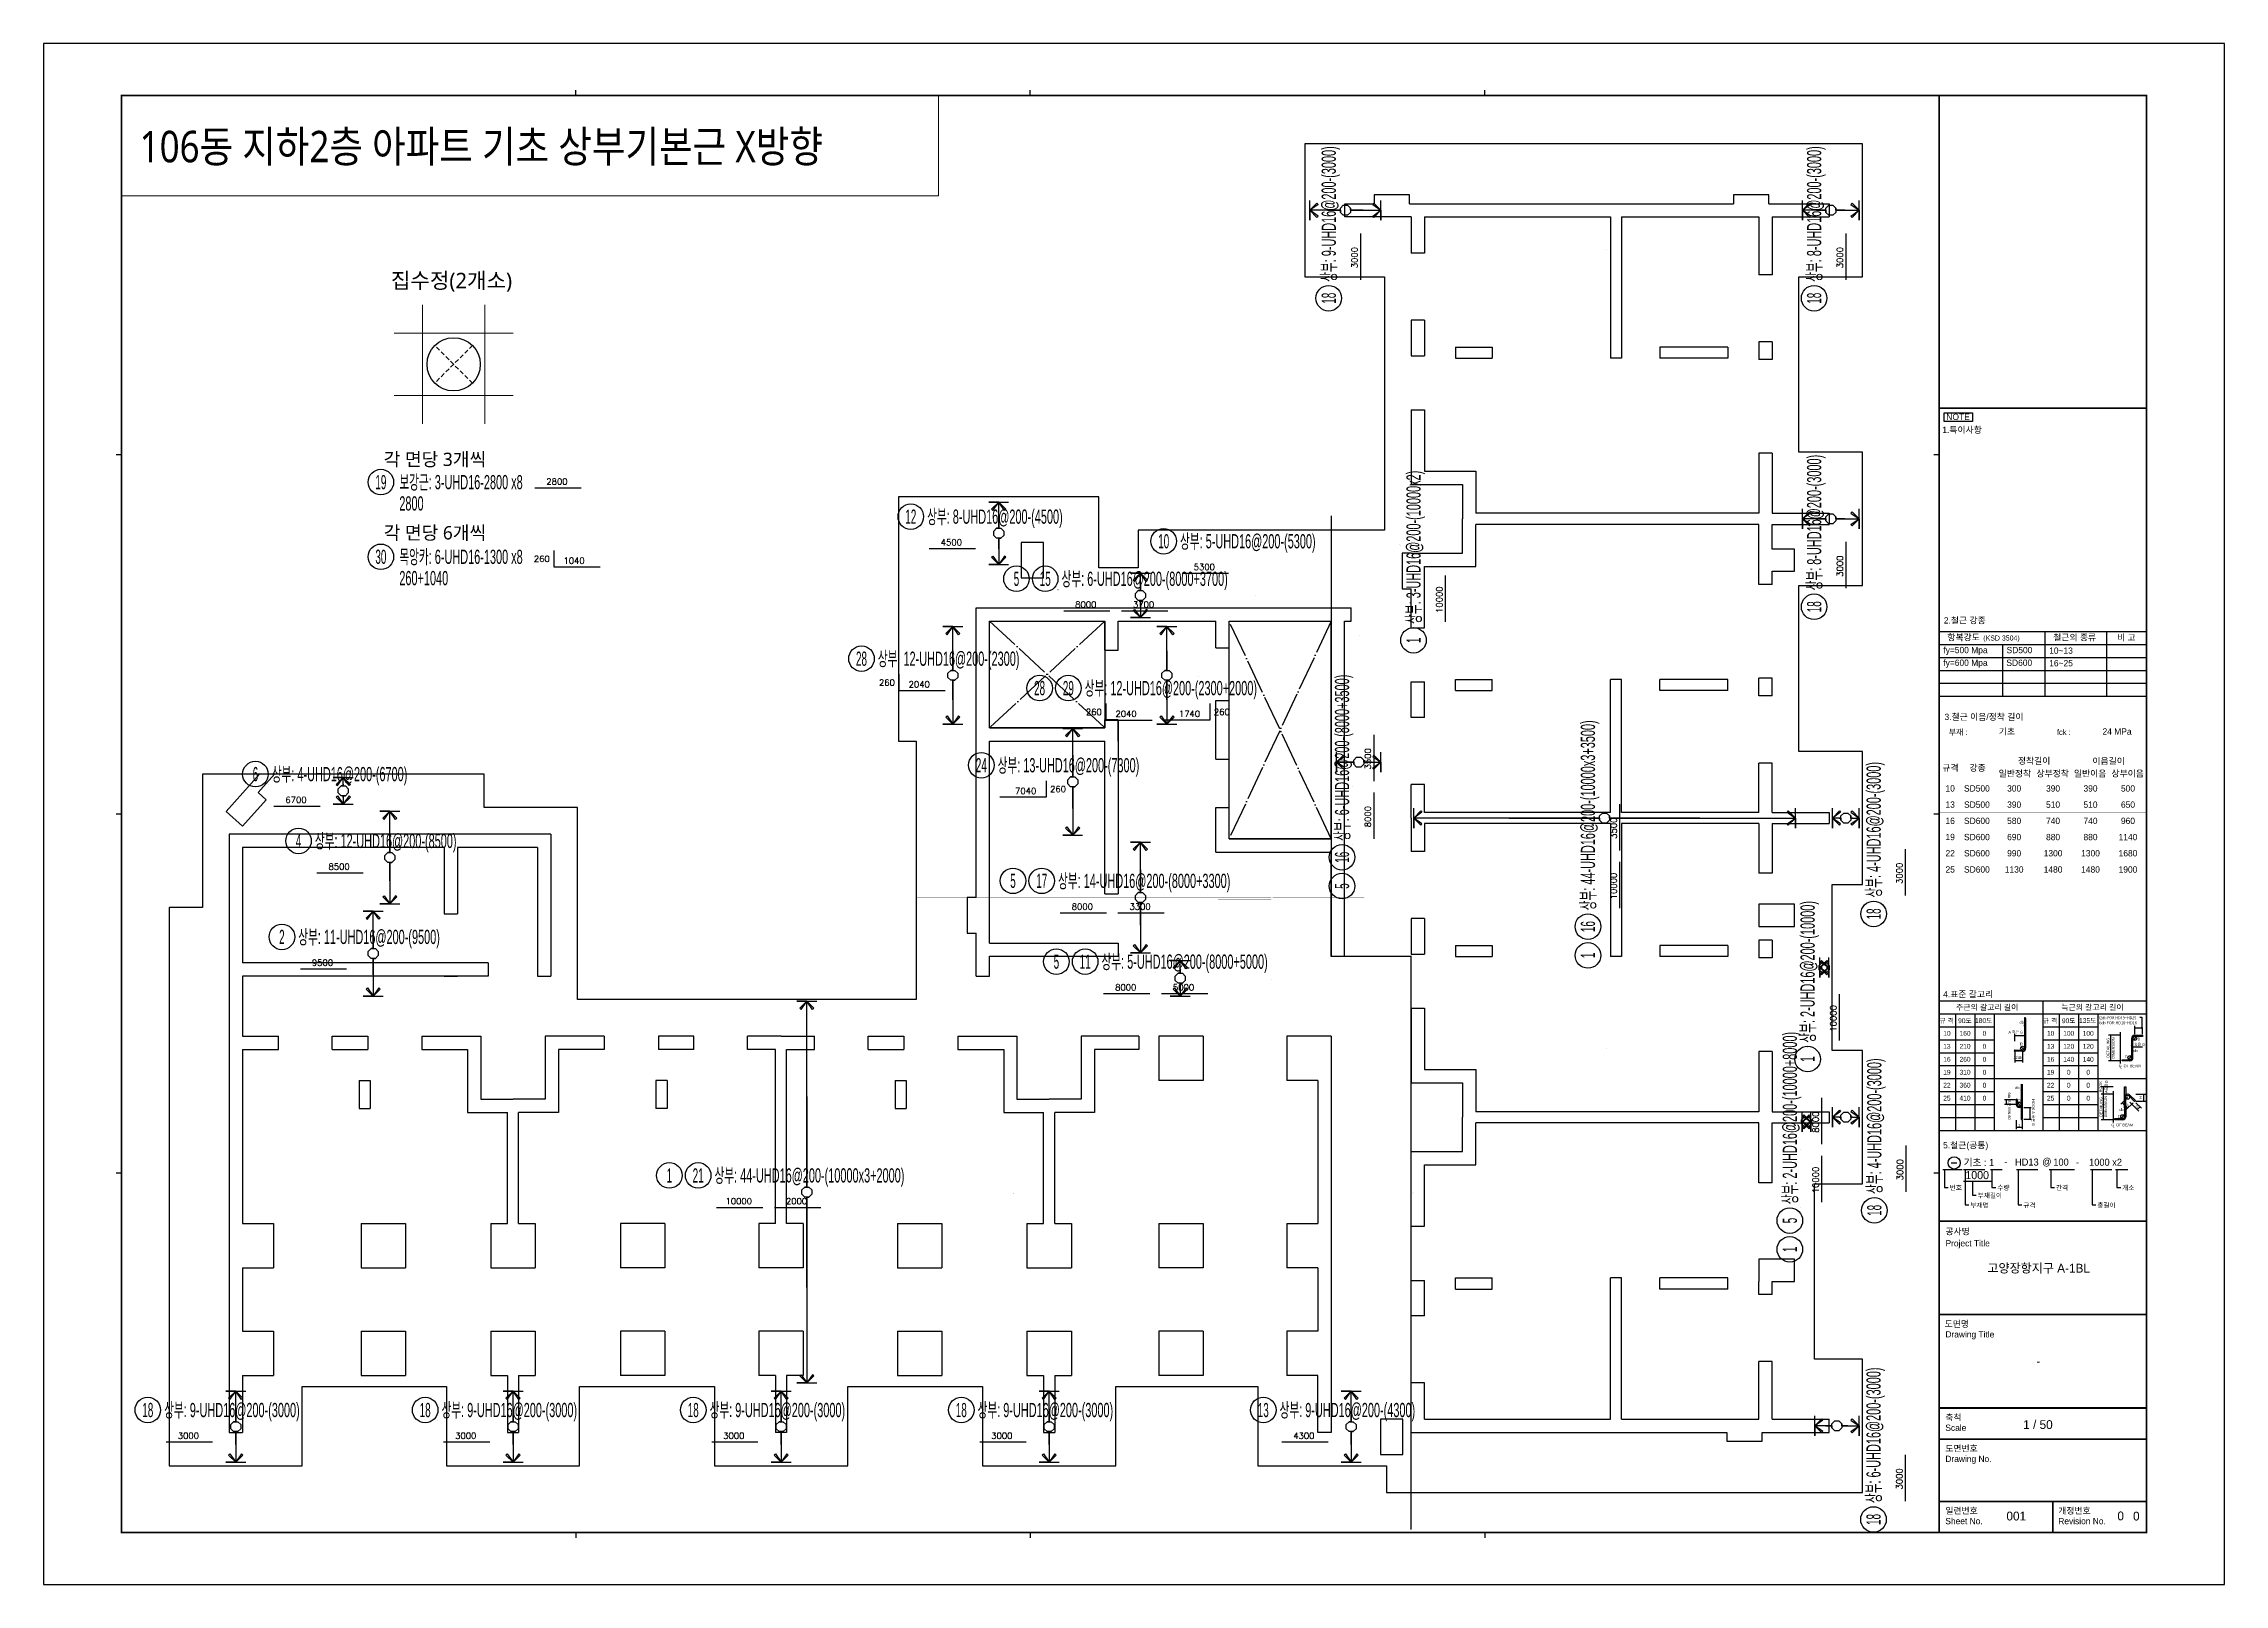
# Model space of a CAD drawing. Header units: millimetres. Extents: x 262481 to 2519995, y -394348 to 364571.
# Drawn here: x 418421 to 467561, y -183599 to -148891 of the extents above; entities that cross this region are included whole.
import ezdxf
from ezdxf.enums import TextEntityAlignment as Align

# ---------------------------------------------------------------- set-up
doc = ezdxf.new("R2010")
doc.units = ezdxf.units.MM
doc.header["$LTSCALE"] = 65
for name, pattern in [('HID', [2.5, 2, -0.5]), ('XS-기초$0$DDOT', [14, 12, -1, 0, -1]), ('XS-기초$0$HID', [2.3, 1.5, -0.8])]:
    doc.linetypes.add(name, pattern=pattern)
doc.layers.get('Defpoints').update_dxf_attribs({"color": 145})
for name, color, linetype in [('DIM', 7, 'Continuous'), ('RP_TAG', 7, 'Continuous'), ('XDIM', 7, 'Continuous'), ('XREBAR', 1, 'Continuous'), ('XS-기초$0$OPEN', 9, 'XS-기초$0$DDOT'), ('XS-기초$0$집수정', 21, 'Continuous'), ('버림', 8, 'Continuous'), ('철근변경선', 1, 'HID')]:
    doc.layers.add(name, color=color, linetype=linetype)
doc.layers.add('XTITLE', color=22, linetype='Continuous', lineweight=0)
doc.styles.add('ARIAL', font='malgun.ttf')
doc.styles.add('HYULL', font='Dotum.ttf')
doc.styles.add('RPWK1', font='arial.ttf', dxfattribs={"bigfont": 'whgtxt.shx'})
doc.styles.add('RPWK2', font='romans.shx', dxfattribs={"bigfont": 'whgtxt.shx'})
doc.styles.add('XRebarSheet', font='Hmkmrhd_0.ttf')
doc.styles.add('돋움', font='malgun.ttf')
doc.dimstyles.new('NDIM', dxfattribs={"dimtxt": 3, "dimasz": 1.5, "dimexe": 2, "dimexo": 2, "dimgap": 1, "dimtad": 1, "dimdec": 0, "dimdsep": 46, "dimlunit": 6, "dimtxsty": 'ARIAL', "dimblk": 'DOT', "dimcen": 1, "dimclrd": 256, "dimclre": 7, "dimclrt": 3, "dimadec": 0, "dimazin": 0, "dimtfac": 1, "dimtdec": 0, "dimtix": 1, "dimtmove": 2, "dimatfit": 3, "dimldrblk": 'DOT', "dimfxl": 0, "dimtvp": 1, "dimtolj": 1, "dimlwd": -1, "dimlwe": -1, "dimarcsym": 0})

msp = doc.modelspace()

# ---------------------------------------------------------------- texts
at = {"color": 3, "style": 'XRebarSheet'}
for s, height, p in [('fy=500 Mpa', 141.99, (461228, -162622.8)), ('SD500', 141.99, (462653.2, -162622.9)), ('10~13', 141.99, (463613.4, -162636.4)), ('fy=600 Mpa', 141.99, (461227.4, -162908.4)), ('SD600', 141.99, (462648.6, -162908.4)), ('16~25', 141.99, (463613.9, -162918.4)), ('기초', 141.99, (462478, -164457.3)), ('24 MPa', 141.99, (464815.2, -164457.3)), ('001', 198.78, (462649.2, -182159.5))]:
    msp.add_text(s, height=height, dxfattribs=at).set_placement(p)
for s, height, p in [('정착길이', 141.99, (463273.5, -165047)), ('이음길이', 141.99, (464951.9, -165052.3)), ('10', 141.99, (461382.7, -165667.9)), ('SD500', 141.99, (461984.5, -165668.8)), ('일반정착', 141.99, (462839.5, -165332.7)), ('300', 141.99, (462824, -165668.8)), ('상부정착', 141.99, (463691.7, -165332.7)), ('390', 141.99, (463700.5, -165668.8)), ('일반이음', 141.99, (464536.3, -165332.7)), ('390', 141.99, (464544.6, -165668.8)), ('상부이음', 141.99, (465381.2, -165332.7)), ('500', 141.99, (465388.8, -165668.8)), ('13', 141.99, (461382.7, -166033.1)), ('SD500', 141.99, (461984.5, -166034)), ('390', 141.99, (462824, -166034)), ('510', 141.99, (463700.5, -166034)), ('510', 141.99, (464544.6, -166034)), ('650', 141.99, (465388.8, -166034)), ('16', 141.99, (461382.7, -166398.3)), ('SD600', 141.99, (461984.5, -166399.2)), ('580', 141.99, (462824, -166399.2)), ('740', 141.99, (463700.5, -166399.2)), ('740', 141.99, (464544.6, -166399.2)), ('960', 141.99, (465388.8, -166399.2)), ('22', 141.99, (461382.7, -167128.7)), ('19', 141.99, (461382.7, -166763.5)), ('SD600', 141.99, (461984.5, -166764.4)), ('SD600', 141.99, (461984.5, -167129.6)), ('990', 141.99, (462824, -167129.6)), ('690', 141.99, (462824, -166764.4)), ('1300', 141.99, (463700.5, -167129.6)), ('880', 141.99, (463700.5, -166764.4)), ('1300', 141.99, (464544.6, -167129.6)), ('880', 141.99, (464544.6, -166764.4)), ('1140', 141.99, (465388.8, -166764.4)), ('1680', 141.99, (465388.8, -167129.6)), ('25', 141.99, (461382.7, -167493.9)), ('SD600', 141.99, (461984.5, -167494.8)), ('1130', 141.99, (462824, -167494.8)), ('1480', 141.99, (463700.5, -167494.8)), ('1480', 141.99, (464544.6, -167494.8)), ('1900', 141.99, (465388.8, -167494.8)), ('10', 108.14, (461308.3, -171186.5)), ('13', 108.14, (461308.3, -171478.7)), ('210', 108.14, (461716.9, -171478)), ('160', 108.14, (461716.9, -171185.8)), ('0', 108.1, (462155.1, -171185.8)), ('0', 108.1, (462155.1, -171478)), ('10', 108.14, (463645.5, -171186.5)), ('13', 108.14, (463645.5, -171478.7)), ('100', 108.14, (464054.1, -171185.8)), ('120', 108.14, (464054.1, -171478)), ('100', 108.14, (464492.3, -171185.8)), ('120', 108.14, (464492.3, -171478)), ('16', 108.14, (461308.3, -171770.8)), ('260', 108.14, (461716.9, -171770.1)), ('0', 108.1, (462155.1, -171770.1)), ('16', 108.14, (463645.5, -171770.8)), ('140', 108.14, (464054.1, -171770.1)), ('140', 108.14, (464492.3, -171770.1)), ('22', 108.14, (461308.3, -172355.1)), ('19', 108.14, (461308.3, -172063)), ('310', 108.14, (461716.9, -172062.3)), ('360', 108.14, (461716.9, -172354.4)), ('0', 108.1, (462155.1, -172062.3)), ('0', 108.1, (462155.1, -172354.4)), ('22', 108.14, (463645.5, -172355.1)), ('19', 108.14, (463645.5, -172063)), ('0', 108.1, (464054.1, -172062.3)), ('0', 108.1, (464054.1, -172354.4)), ('0', 108.1, (464492.3, -172062.3)), ('0', 108.1, (464492.3, -172354.4)), ('25', 108.14, (461308.3, -172647.3)), ('410', 108.14, (461716.9, -172646.6)), ('0', 108.1, (462155.1, -172646.6)), ('25', 108.14, (463645.5, -172647.3)), ('0', 108.1, (464054.1, -172646.6)), ('0', 108.1, (464492.3, -172646.6))]:
    msp.add_text(s, height=height, dxfattribs=at).set_placement(p, align=Align.MIDDLE_CENTER)
for s, p in [('고양장항지구 A-1BL', (463377.1, -176470.7)), ('-', (463369.3, -178574.4)), ('1 / 50', (463359.6, -179995.8)), ('0', (465223.9, -182056.5)), ('0', (465576.9, -182061.8))]:
    msp.add_text(s, height=198.9, dxfattribs=at).set_placement(p, align=Align.MIDDLE)
at = {"layer": 'RP_TAG', "color": 2, "linetype": 'Continuous', "ltscale": 100, "style": 'RPWK2'}
for s, rotation, p in [('3000', 90.00021, (448071.1, -153712.1)), ('3000', 90.00021, (459008.6, -153712.1)), ('3000', 90.00021, (459008.6, -160662.1)), ('10000', 90.00021, (449981, -161417.3)), ('1740', 359.99998, (444242, -164099.7)), ('3500', 90.00021, (448371.1, -165003.4)), ('7040', 359.99998, (440551, -165837.1)), ('8000', 90.00021, (448371.1, -166305.4)), ('3500', 90.00021, (453911.1, -166565.9)), ('3000', 90.00021, (460350.1, -167581.7)), ('10000', 90.00021, (453911.1, -167867.9)), ('10000', 90.00021, (458861.1, -170850.7)), ('8000', 90.00021, (458461.1, -173186.9)), ('10000', 90.00021, (458461.1, -174489)), ('3000', 90.00021, (460363.9, -174259.5)), ('3000', 90.00021, (460346.6, -181222.6))]:
    msp.add_text(s, height=139.38, rotation=rotation, dxfattribs=at).set_placement(p, align=Align.BOTTOM_CENTER)
for s, p in [('2800', (429987.9, -158867.6)), ('4500', (438875.8, -160238.3)), ('1040', (430374.5, -160649.4)), ('5300', (444574.6, -160793.3)), ('8000', (441905, -161638.3)), ('3700', (443207.1, -161638.3)), ('2040', (438151.4, -163437.1)), ('2040', (442813.1, -164099.7)), ('6700', (424108.3, -166038.3)), ('8500', (425079.7, -167543.3)), ('8000', (441826.4, -168443.3)), ('3300', (443128.5, -168443.3)), ('9500', (424704.7, -169705.8)), ('8000', (442805, -170263.3)), ('5000', (444107.1, -170263.3)), ('10000', (434085, -175078.3)), ('2000', (435387.1, -175078.3)), ('3000', (421683.3, -180363.3)), ('3000', (427933.3, -180363.3)), ('3000', (433973.3, -180363.3)), ('3000', (440013.3, -180363.3)), ('4300', (446818.3, -180363.3))]:
    msp.add_text(s, height=139.38, dxfattribs=at).set_placement(p, align=Align.BOTTOM_CENTER)
for p in [(429826.4, -160608.1), (437603.3, -163395.8), (442265, -164058.3)]:
    msp.add_text('260', height=139.38, dxfattribs=at).set_placement(p, align=Align.BOTTOM_RIGHT)
for p in [(444790.1, -164058.3), (441099.2, -165795.8)]:
    msp.add_text('260', height=139.38, rotation=359.99998, dxfattribs=at).set_placement(p, align=Align.BOTTOM_LEFT)
at = {"layer": 'XTITLE', "color": 2, "style": '돋움', "width": 0.85}
msp.add_text('106동 지하2층 아파트 기초 상부기본근 X방향', height=709.93, dxfattribs=at).set_placement((420586.4, -151210.7), align=Align.MIDDLE_LEFT)
at = {"layer": 'XTITLE', "color": 2, "style": '돋움'}
for s, height, p in [('집수정(2개소)', 350, (426246.7, -154228.9)), ('각 면당 3개씩', 300, (426084.8, -158255.6)), ('각 면당 6개씩', 300, (426084.8, -159910.3))]:
    msp.add_text(s, height=height, dxfattribs=at).set_placement(p, align=Align.MIDDLE_LEFT)

# ---------------------------------------------------------------- blocks, each defined once
blk = doc.blocks.new('_Dot')
at = {"color": 0, "linetype": 'ByBlock', "lineweight": -2}
blk.add_line((-0.5, 0), (-1, 0), dxfattribs=at)
at = {"color": 0, "linetype": 'ByBlock', "const_width": 0.5}
blk.add_lwpolyline([(-0.25, 0, 1), (0.25, 0, 1)], format="xyb", close=True, dxfattribs=at)
blk = doc.blocks.new('*D12')
at = {"color": 7, "transparency": 16777216}
for p, q in [((80432, 20451), (80432, 20463)), ((80477, 20451), (80477, 20463))]:
    blk.add_line(p, q, dxfattribs=at)
at = {"transparency": 16777216}
blk.add_line((80433, 20461), (80475, 20461), dxfattribs=at)
at = {"layer": 'Defpoints', "color": 0, "transparency": 16777216}
for p in [(80432, 20449), (80477, 20461), (80477, 20449)]:
    blk.add_point(p, dxfattribs=at)
at = {"transparency": 16777216, "xscale": 1.5, "yscale": 1.5, "zscale": 1.5, "rotation": 180}
blk.add_blockref('_Dot', (80432, 20461), dxfattribs=at)
at = {"transparency": 16777216, "xscale": 1.5, "yscale": 1.5, "zscale": 1.5}
blk.add_blockref('_Dot', (80477, 20461), dxfattribs=at)
blk = doc.blocks.new('*D13')
at = {"color": 7, "transparency": 16777216}
for p, q in [((76172, 19024), (76172, 19045)), ((76217, 19024), (76217, 19045))]:
    blk.add_line(p, q, dxfattribs=at)
at = {"transparency": 16777216}
blk.add_line((76215, 19043), (76174, 19043), dxfattribs=at)
at = {"layer": 'Defpoints', "color": 0, "transparency": 16777216}
for p in [(76172, 19043), (76172, 19022), (76217, 19022)]:
    blk.add_point(p, dxfattribs=at)
at = {"transparency": 16777216, "xscale": 1.5, "yscale": 1.5, "zscale": 1.5, "rotation": 180}
blk.add_blockref('_Dot', (76172, 19043), dxfattribs=at)
at = {"transparency": 16777216, "xscale": 1.5, "yscale": 1.5, "zscale": 1.5}
blk.add_blockref('_Dot', (76217, 19043), dxfattribs=at)
blk = doc.blocks.new('*D14')
at = {"transparency": 16777216}
blk.add_line((80158, 18181), (80199, 18181), dxfattribs=at)
at = {"layer": 'Defpoints', "color": 0, "transparency": 16777216}
for p in [(80156, 18181), (80201, 18181), (80201, 18181)]:
    blk.add_point(p, dxfattribs=at)
at = {"transparency": 16777216, "xscale": 1.5, "yscale": 1.5, "zscale": 1.5, "rotation": 180}
blk.add_blockref('_Dot', (80156, 18181), dxfattribs=at)
at = {"transparency": 16777216, "xscale": 1.5, "yscale": 1.5, "zscale": 1.5}
blk.add_blockref('_Dot', (80201, 18181), dxfattribs=at)
blk = doc.blocks.new('xdfndgns')
at = {"color": 3, "linetype": 'ByBlock'}
blk.add_lwpolyline([(37475, 13090), (38160, 13090), (38160, 16090), (36725, 16090), (36725, 19830), (38160, 19830), (38160, 22830), (36725, 22830), (36725, 26780), (38160, 26780), (38160, 29780), (25595, 29780), (25595, 26780), (27385, 26780), (27385, 21075), (21835, 21075), (21835, 20225), (20950, 20225), (20950, 21825), (16435, 21825), (16435, 16325), (16835, 16325), (16835, 10500), (9200, 10500), (9200, 14825), (7100, 14825), (7100, 15575), (750, 15575), (750, 12575), (0, 12575), (0, 0), (3000, 0), (3000, 1785), (6250, 1785), (6250, 0), (9250, 0), (9250, 1785), (12290, 1785), (12290, 0), (15290, 0), (15290, 1785), (18330, 1785), (18330, 0), (21330, 0), (21330, 1785), (24535, 1785), (24535, 0), (27435, 0), (27435, -600), (38160, -600), (38160, 2400), (37075, 2400), (37075, 6350), (38160, 6350), (38160, 9350), (37475, 9350)], close=True, dxfattribs=at)
at = {"layer": 'DIM', "color": 5}
for p, q in [((27950, 28630), (27150, 28630)), ((27150, 28630), (27150, 28430)), ((27950, 28430), (27950, 28630)), ((36050, 28630), (35250, 28630)), ((35250, 28630), (35250, 28430)), ((36050, 28430), (36050, 28630)), ((26495, 28430), (27150, 28430)), ((26495, 28130), (26495, 28430)), ((27985, 28130), (26495, 28130)), ((27950, 28430), (35250, 28430)), ((27985, 28130), (27985, 27315)), ((28285, 28130), (28285, 27315)), ((28285, 28130), (32480, 28130)), ((32480, 28130), (32480, 24950)), ((32730, 28130), (32730, 24950)), ((32730, 28130), (35825, 28130)), ((35825, 28130), (35825, 26830)), ((36050, 28430), (37410, 28430)), ((36125, 28130), (36125, 26830)), ((36125, 28130), (37410, 28130)), ((37410, 28430), (37410, 28130)), ((28285, 27315), (27985, 27315)), ((36125, 26830), (35825, 26830)), ((28285, 25805), (27985, 25805)), ((27985, 25805), (27985, 25005)), ((28285, 25805), (28285, 25005)), ((28985, 25200), (29815, 25200)), ((28985, 25200), (28985, 24950)), ((29815, 25200), (29815, 24950)), ((35125, 25200), (33590, 25200)), ((33590, 25200), (33590, 24950)), ((35125, 25200), (35125, 24950)), ((35825, 25320), (35825, 24920)), ((36125, 25320), (35825, 25320)), ((36125, 25320), (36125, 24920)), ((27985, 25005), (28285, 25005)), ((28985, 24950), (29815, 24950)), ((32730, 24950), (32480, 24950)), ((35125, 24950), (33590, 24950)), ((36125, 24920), (35825, 24920)), ((27985, 23785), (28285, 23785)), ((27985, 23785), (27985, 22105)), ((28285, 23785), (28285, 22405)), ((35825, 22810), (35825, 21455)), ((36125, 22810), (35825, 22810)), ((36125, 22810), (36125, 21455)), ((28285, 22405), (29445, 22405)), ((29445, 22405), (29445, 21455)), ((27985, 22105), (29145, 22105)), ((29145, 22105), (29145, 21330)), ((29145, 20555), (29145, 21330)), ((35825, 21455), (29445, 21455)), ((35825, 21205), (29445, 21205)), ((29445, 20255), (29445, 21205)), ((35825, 19850), (35825, 21205)), ((36125, 21455), (37410, 21455)), ((36125, 20650), (36125, 21205)), ((36125, 21205), (37410, 21205)), ((37410, 21455), (37410, 21205)), ((19700, 20800), (19200, 20800)), ((19200, 20800), (19200, 20000)), ((19700, 20000), (19700, 20800)), ((36625, 20650), (36125, 20650)), ((36625, 20150), (36625, 20650)), ((27985, 20555), (27785, 20555)), ((27785, 20555), (27785, 19755)), ((27985, 20555), (29145, 20555)), ((28285, 18875), (28285, 20255)), ((28285, 20255), (29445, 20255)), ((36125, 19850), (36125, 20150)), ((36125, 20150), (36625, 20150)), ((19200, 20000), (19700, 20000)), ((27785, 19755), (27985, 19755)), ((27985, 18875), (27985, 19755)), ((36125, 19850), (35825, 19850)), ((18185, 19325), (26635, 19325)), ((18185, 12800), (18185, 19325)), ((26635, 19025), (26635, 19325)), ((18485, 16625), (18485, 19025)), ((18485, 19025), (21085, 19025)), ((21085, 18370), (21085, 19025)), ((21385, 19025), (23585, 19025)), ((21385, 18370), (21385, 19025)), ((23585, 18425), (23585, 19025)), ((23885, 19025), (26185, 19025)), ((23885, 18425), (23885, 19025)), ((26185, 14125), (26185, 19025)), ((26485, 11475), (26485, 19025)), ((26485, 19025), (26635, 19025)), ((27985, 18875), (28285, 18875)), ((21085, 18370), (21385, 18370)), ((23585, 18425), (23885, 18425)), ((28985, 17710), (29815, 17710)), ((28985, 17460), (28985, 17710)), ((29815, 17460), (29815, 17710)), ((32480, 14715), (32480, 17710)), ((32730, 17710), (32480, 17710)), ((32730, 14715), (32730, 17710)), ((35125, 17710), (33590, 17710)), ((33590, 17460), (33590, 17710)), ((35125, 17460), (35125, 17710)), ((35825, 17340), (35825, 17740)), ((36125, 17740), (35825, 17740)), ((36125, 17340), (36125, 17740)), ((23585, 15915), (23585, 17235)), ((23585, 17235), (23885, 17235)), ((23885, 15915), (23885, 17235)), ((27985, 17655), (28285, 17655)), ((27985, 16855), (27985, 17655)), ((28285, 16855), (28285, 17655)), ((28985, 17460), (29815, 17460)), ((35125, 17460), (33590, 17460)), ((36125, 17340), (35825, 17340)), ((21085, 16625), (21085, 16800)), ((21385, 16800), (21085, 16800)), ((21385, 16800), (21385, 12885)), ((21385, 16325), (21385, 16800)), ((28285, 16855), (27985, 16855)), ((18485, 16625), (21085, 16625)), ((18485, 11775), (18485, 16325)), ((18485, 16325), (21085, 16325)), ((21085, 12885), (21085, 16325)), ((23585, 15915), (23885, 15915)), ((36125, 15830), (35825, 15830)), ((35825, 14715), (35825, 15830)), ((36125, 14715), (36125, 15830)), ((2034, 15575), (1283, 14741)), ((2371, 15575), (2005, 15168)), ((28285, 15345), (27985, 15345)), ((27985, 14590), (27985, 15345)), ((28285, 14715), (28285, 15345)), ((1655, 14407), (2190, 15001)), ((2190, 15001), (2005, 15168)), ((23585, 13825), (23585, 14825)), ((23585, 14825), (23885, 14825)), ((23885, 14125), (23885, 14825)), ((1283, 14741), (1655, 14407)), ((27985, 14590), (27985, 13835)), ((32480, 14715), (28285, 14715)), ((32480, 14465), (28285, 14465)), ((28285, 14465), (28285, 13835)), ((32480, 14465), (32480, 11470)), ((35825, 14715), (32730, 14715)), ((35825, 14465), (32730, 14465)), ((32730, 14465), (32730, 11470)), ((35825, 14465), (35825, 13350)), ((36125, 14715), (37410, 14715)), ((36125, 14465), (36125, 13350)), ((36125, 14465), (37410, 14465)), ((37410, 14715), (37410, 14465)), ((1350, 14225), (1350, 750)), ((8600, 14225), (1350, 14225)), ((6200, 13925), (1650, 13925)), ((1650, 13925), (1650, 11325)), ((6200, 13925), (6200, 12435)), ((8300, 13925), (6500, 13925)), ((6500, 13925), (6500, 12435)), ((8300, 13925), (8300, 11025)), ((8600, 14225), (8600, 11025)), ((23585, 13825), (26185, 13825)), ((23885, 14125), (26185, 14125)), ((26185, 11475), (26185, 13825)), ((28285, 13835), (27985, 13835)), ((36125, 13350), (35825, 13350)), ((18185, 12800), (17985, 12800)), ((17985, 12800), (17985, 12000)), ((21085, 12885), (21385, 12885)), ((6200, 12435), (6500, 12435)), ((28285, 12325), (27985, 12325)), ((27985, 12325), (27985, 11525)), ((28285, 12325), (28285, 11525)), ((35825, 12650), (35825, 12150)), ((36625, 12650), (35825, 12650)), ((36625, 12150), (36625, 12650)), ((17985, 12000), (18185, 12000)), ((18185, 11025), (18185, 12000)), ((35825, 12150), (36625, 12150)), ((35825, 11840), (35825, 11440)), ((36125, 11840), (35825, 11840)), ((36125, 11840), (36125, 11440)), ((7190, 11325), (1650, 11325)), ((7190, 11325), (7190, 11025)), ((18485, 11775), (21385, 11775)), ((18485, 11025), (18485, 11475)), ((18485, 11475), (21385, 11475)), ((21385, 11775), (21385, 11475)), ((26185, 11475), (26485, 11475)), ((27985, 11525), (28285, 11525)), ((28985, 11720), (29815, 11720)), ((28985, 11720), (28985, 11470)), ((28985, 11470), (29815, 11470)), ((29815, 11720), (29815, 11470)), ((32730, 11470), (32480, 11470)), ((35125, 11720), (33590, 11720)), ((33590, 11720), (33590, 11470)), ((35125, 11470), (33590, 11470)), ((35125, 11720), (35125, 11470)), ((36125, 11440), (35825, 11440)), ((7190, 11025), (1650, 11025)), ((1650, 11025), (1650, 9675)), ((6200, 11025), (6500, 11025)), ((8300, 11025), (8600, 11025)), ((18185, 11025), (18485, 11025)), ((27985, 10305), (28285, 10305)), ((27985, 10305), (27985, 8625)), ((28285, 10305), (28285, 8925)), ((1650, 9675), (2465, 9675)), ((1650, 9375), (2465, 9375)), ((1650, 9375), (1650, 5455)), ((2465, 9375), (2465, 9675)), ((3675, 9375), (3675, 9675)), ((3675, 9675), (4475, 9675)), ((3675, 9375), (4475, 9375)), ((4475, 9675), (4475, 9375)), ((5695, 9675), (5695, 9375)), ((5695, 9675), (7025, 9675)), ((5695, 9375), (6725, 9375)), ((6725, 9375), (6725, 7955)), ((7025, 9675), (7025, 8255)), ((9805, 9675), (8475, 9675)), ((8475, 9675), (8475, 8255)), ((9805, 9375), (8775, 9375)), ((8775, 9375), (8775, 7955)), ((9805, 9675), (9805, 9375)), ((11025, 9675), (11025, 9375)), ((11825, 9675), (11025, 9675)), ((11825, 9375), (11025, 9375)), ((11825, 9375), (11825, 9675)), ((13035, 9375), (13035, 9675)), ((13790, 9675), (13035, 9675)), ((13665, 9375), (13035, 9375)), ((13665, 5455), (13665, 9375)), ((13790, 9675), (14545, 9675)), ((13915, 5455), (13915, 9375)), ((13915, 9375), (14545, 9375)), ((14545, 9375), (14545, 9675)), ((15755, 9375), (15755, 9675)), ((15755, 9675), (16555, 9675)), ((15755, 9375), (16555, 9375)), ((16555, 9675), (16555, 9375)), ((17775, 9675), (17775, 9375)), ((17775, 9675), (19105, 9675)), ((17775, 9375), (18805, 9375)), ((18805, 9375), (18805, 7955)), ((19105, 9675), (19105, 8255)), ((21850, 9675), (20555, 9675)), ((20555, 9675), (20555, 8255)), ((21850, 9375), (20855, 9375)), ((20855, 9375), (20855, 7955)), ((21850, 9675), (21850, 9375)), ((23300, 9675), (22300, 9675)), ((22300, 9675), (22300, 8675)), ((23300, 9675), (23300, 8675)), ((26185, 9675), (25185, 9675)), ((25185, 9675), (25185, 8675)), ((26185, 9675), (26185, 750)), ((28285, 8925), (29445, 8925)), ((29445, 8925), (29445, 7975)), ((35825, 9330), (35825, 7975)), ((36125, 9330), (35825, 9330)), ((36125, 9330), (36125, 7975)), ((4280, 8675), (4280, 8045)), ((4280, 8675), (4530, 8675)), ((4530, 8675), (4530, 8045)), ((10970, 8675), (10970, 8045)), ((11220, 8675), (10970, 8675)), ((11220, 8675), (11220, 8045)), ((16360, 8675), (16360, 8045)), ((16360, 8675), (16610, 8675)), ((16610, 8675), (16610, 8045)), ((23300, 8675), (22300, 8675)), ((25885, 8675), (25185, 8675)), ((25885, 8675), (25885, 5455)), ((27985, 8625), (29145, 8625)), ((29145, 8625), (29145, 7850)), ((4280, 8045), (4530, 8045)), ((6725, 7955), (7625, 7955)), ((7025, 8255), (7750, 8255)), ((7625, 5455), (7625, 7955)), ((8475, 8255), (7750, 8255)), ((7875, 5455), (7875, 7955)), ((8775, 7955), (7875, 7955)), ((11220, 8045), (10970, 8045)), ((16360, 8045), (16610, 8045)), ((18805, 7955), (19705, 7955)), ((19105, 8255), (19830, 8255)), ((19705, 5455), (19705, 7955)), ((20555, 8255), (19830, 8255)), ((20855, 7955), (19955, 7955)), ((19955, 5455), (19955, 7955)), ((35825, 7975), (29445, 7975)), ((36125, 7975), (37410, 7975)), ((37410, 7975), (37410, 7725)), ((29145, 7075), (29145, 7850)), ((29445, 6775), (29445, 7725)), ((35825, 7725), (29445, 7725)), ((35825, 6370), (35825, 7725)), ((36125, 6370), (36125, 7725)), ((36125, 7725), (37410, 7725)), ((27985, 5395), (27985, 7075)), ((27985, 7075), (29145, 7075)), ((28285, 5395), (28285, 6775)), ((28285, 6775), (29445, 6775)), ((36125, 6370), (35825, 6370)), ((1650, 5455), (2350, 5455)), ((2350, 5455), (2350, 4455)), ((4330, 5455), (5330, 5455)), ((4330, 5455), (4330, 4455)), ((5330, 5455), (5330, 4455)), ((7250, 5455), (7625, 5455)), ((7250, 5455), (7250, 4455)), ((7875, 5455), (8250, 5455)), ((8250, 5455), (8250, 4455)), ((11170, 5455), (10170, 5455)), ((10170, 5455), (10170, 4455)), ((11170, 5455), (11170, 4455)), ((13665, 5455), (13290, 5455)), ((13290, 5455), (13290, 4455)), ((14290, 5455), (13915, 5455)), ((14290, 5455), (14290, 4455)), ((16410, 5455), (17410, 5455)), ((16410, 5455), (16410, 4455)), ((17410, 5455), (17410, 4455)), ((19330, 5455), (19705, 5455)), ((19330, 5455), (19330, 4455)), ((19955, 5455), (20330, 5455)), ((20330, 5455), (20330, 4455)), ((22300, 5455), (23300, 5455)), ((22300, 5455), (22300, 4455)), ((23300, 5455), (23300, 4455)), ((25185, 5455), (25885, 5455)), ((25185, 5455), (25185, 4455)), ((27985, 5395), (28285, 5395)), ((1650, 4455), (1650, 3035)), ((1650, 4455), (2350, 4455)), ((4330, 4455), (5330, 4455)), ((7250, 4455), (8250, 4455)), ((11170, 4455), (10170, 4455)), ((14290, 4455), (13290, 4455)), ((16410, 4455), (17410, 4455)), ((19330, 4455), (20330, 4455)), ((23300, 4455), (22300, 4455)), ((25885, 4455), (25185, 4455)), ((25885, 4455), (25885, 3035)), ((36625, 4650), (35825, 4650)), ((35825, 4650), (35825, 4150)), ((36625, 4150), (36625, 4650)), ((27985, 4175), (28285, 4175)), ((27985, 3375), (27985, 4175)), ((28285, 3375), (28285, 4175)), ((28985, 4230), (29815, 4230)), ((28985, 3980), (28985, 4230)), ((28985, 3980), (29815, 3980)), ((29815, 3980), (29815, 4230)), ((32480, 1050), (32480, 4230)), ((32730, 4230), (32480, 4230)), ((32730, 1050), (32730, 4230)), ((35125, 4230), (33590, 4230)), ((33590, 3980), (33590, 4230)), ((35125, 3980), (33590, 3980)), ((35125, 3980), (35125, 4230)), ((35825, 3860), (35825, 4150)), ((36125, 3860), (36125, 4150)), ((36125, 4150), (36625, 4150)), ((36125, 3860), (35825, 3860)), ((1650, 3035), (2350, 3035)), ((2350, 3035), (2350, 2035)), ((4330, 3035), (5330, 3035)), ((4330, 3035), (4330, 2035)), ((5330, 3035), (5330, 2035)), ((7250, 3035), (8250, 3035)), ((7250, 3035), (7250, 2035)), ((8250, 3035), (8250, 2035)), ((11170, 3035), (10170, 3035)), ((10170, 3035), (10170, 2035)), ((11170, 3035), (11170, 2035)), ((14290, 3035), (13290, 3035)), ((13290, 3035), (13290, 2035)), ((14290, 3035), (14290, 2035)), ((16410, 3035), (17410, 3035)), ((16410, 3035), (16410, 2035)), ((17410, 3035), (17410, 2035)), ((19330, 3035), (20330, 3035)), ((19330, 3035), (19330, 2035)), ((20330, 3035), (20330, 2035)), ((23300, 3035), (22300, 3035)), ((22300, 3035), (22300, 2035)), ((23300, 3035), (23300, 2035)), ((25185, 3035), (25185, 2035)), ((25885, 3035), (25185, 3035)), ((28285, 3375), (27985, 3375)), ((1650, 2035), (1650, 750)), ((1650, 2035), (2350, 2035)), ((4330, 2035), (5330, 2035)), ((7250, 2035), (7625, 2035)), ((7625, 2035), (7625, 750)), ((7875, 2035), (7875, 750)), ((7875, 2035), (8250, 2035)), ((11170, 2035), (10170, 2035)), ((13665, 2035), (13290, 2035)), ((13665, 2035), (13665, 750)), ((13915, 2035), (13915, 750)), ((14290, 2035), (13915, 2035)), ((16410, 2035), (17410, 2035)), ((19330, 2035), (19705, 2035)), ((19705, 2035), (19705, 750)), ((19955, 2035), (19955, 750)), ((19955, 2035), (20330, 2035)), ((23300, 2035), (22300, 2035)), ((25885, 2035), (25185, 2035)), ((25885, 750), (25885, 2035)), ((36125, 2350), (35825, 2350)), ((35825, 1050), (35825, 2350)), ((36125, 1050), (36125, 2350)), ((28285, 1865), (27985, 1865)), ((27985, 750), (27985, 1865)), ((28285, 1050), (28285, 1865)), ((27800, 1050), (27300, 1050)), ((27300, 1050), (27300, 250)), ((27800, 250), (27800, 1050)), ((28285, 1050), (32480, 1050)), ((32730, 1050), (35825, 1050)), ((36125, 1050), (37410, 1050)), ((37410, 750), (37410, 1050)), ((1350, 750), (1650, 750)), ((7625, 750), (7875, 750)), ((13915, 750), (13665, 750)), ((19705, 750), (19955, 750)), ((26185, 750), (25885, 750)), ((27985, 750), (35100, 750)), ((35100, 750), (35100, 550)), ((35100, 550), (35900, 550)), ((35900, 750), (37410, 750)), ((35900, 550), (35900, 750)), ((27300, 250), (27800, 250))]:
    blk.add_line(p, q, dxfattribs=at)
at = {"layer": 'XS-기초$0$OPEN', "color": 1}
for p, q in [((21085, 19025), (18485, 16625)), ((18485, 19025), (21085, 16625)), ((26185, 19025), (23885, 14125)), ((26185, 14125), (23885, 19025))]:
    blk.add_line(p, q, dxfattribs=at)
at = {"layer": 'XS-기초$0$OPEN', "color": 1, "linetype": 'ByBlock'}
for points in [[(18485, 19025), (21085, 19025), (21085, 16625), (18485, 16625)], [(23885, 19025), (26185, 19025), (26185, 14125), (23885, 14125)]]:
    blk.add_lwpolyline(points, close=True, dxfattribs=at)
at = {"layer": '철근변경선', "linetype": 'ByBlock', "ltscale": 2, "const_width": 30}
blk.add_lwpolyline([(27985, -1437), (27985, 11475), (26185, 11475), (26185, 21404)], dxfattribs=at)
blk = doc.blocks.new('*U2418', base_point=(425733.264, -160450.9559))
at = {"layer": 'RP_TAG', "color": 0, "linetype": 'Continuous', "ltscale": 100}
blk.add_circle((426020.264, -160450.9559), 288, dxfattribs=at)
at = {"layer": 'RP_TAG', "color": 0, "linetype": 'Continuous', "ltscale": 100, "style": 'RPWK1', "width": 0.5}
blk.add_text('30', height=320, dxfattribs=at).set_placement((426020.264, -160450.9559), align=Align.MIDDLE_CENTER)
at = {"layer": 'RP_TAG', "color": 0, "linetype": 'Continuous', "ltscale": 100, "style": 'RPWK1', "width": 0.55}
for s, p in [('목앙카: 6-UHD16-1300 x8', (426436.264, -160450.9559)), ('260+1040', (426436.264, -160930.9559))]:
    blk.add_text(s, height=320, dxfattribs=at).set_placement(p, align=Align.MIDDLE_LEFT)
blk = doc.blocks.new('*U2419', base_point=(425733.264, -158768.8919))
at = {"layer": 'RP_TAG', "color": 0, "linetype": 'Continuous', "ltscale": 100}
blk.add_circle((426020.264, -158768.8919), 288, dxfattribs=at)
at = {"layer": 'RP_TAG', "color": 0, "linetype": 'Continuous', "ltscale": 100, "style": 'RPWK1', "width": 0.5}
blk.add_text('19', height=320, dxfattribs=at).set_placement((426020.264, -158768.8919), align=Align.MIDDLE_CENTER)
at = {"layer": 'RP_TAG', "color": 0, "linetype": 'Continuous', "ltscale": 100, "style": 'RPWK1', "width": 0.55}
for s, p in [('보강근: 3-UHD16-2800 x8', (426436.264, -158768.8919)), ('2800', (426436.264, -159248.8919))]:
    blk.add_text(s, height=320, dxfattribs=at).set_placement(p, align=Align.MIDDLE_LEFT)
blk = doc.blocks.new('*U2420', base_point=(457769.0944, -175115.5776))
at = {"layer": 'RP_TAG', "color": 0, "linetype": 'Continuous', "ltscale": 100}
for centre in [(457769.095452, -175403.5776), (457769.097844, -176051.5776)]:
    blk.add_circle(centre, 288, dxfattribs=at)
at = {"layer": 'RP_TAG', "color": 0, "linetype": 'Continuous', "ltscale": 100, "style": 'RPWK1', "oblique": 359.9999999948, "width": 0.55}
blk.add_text('상부: 2-UHD16@200-(10000+8000)', height=320, rotation=90.000210454, dxfattribs=at).set_placement((457769.09408, -175035.5776), align=Align.MIDDLE_LEFT)
at = {"layer": 'RP_TAG', "color": 0, "linetype": 'Continuous', "ltscale": 100, "style": 'RPWK1', "oblique": 0.0000000017, "width": 0.5}
for s, p in [('5', (457769.095452, -175403.5776)), ('1', (457769.097844, -176051.5776))]:
    blk.add_text(s, height=320, rotation=90.0002104619, dxfattribs=at).set_placement(p, align=Align.MIDDLE_CENTER)
blk = doc.blocks.new('*U2421', base_point=(433458.447, -174386.3589))
at = {"layer": 'RP_TAG', "color": 0, "linetype": 'Continuous', "ltscale": 100}
for centre in [(432522.447, -174386.3589), (433170.447, -174386.3589)]:
    blk.add_circle(centre, 288, dxfattribs=at)
at = {"layer": 'RP_TAG', "color": 0, "linetype": 'Continuous', "ltscale": 100, "style": 'RPWK1', "width": 0.5}
for s, p in [('1', (432522.447, -174386.3589)), ('21', (433170.447, -174386.3589))]:
    blk.add_text(s, height=320, dxfattribs=at).set_placement(p, align=Align.MIDDLE_CENTER)
at = {"layer": 'RP_TAG', "color": 0, "linetype": 'Continuous', "ltscale": 100, "style": 'RPWK1', "width": 0.55}
blk.add_text('상부: 44-UHD16@200-(10000x3+2000)', height=320, dxfattribs=at).set_placement((433538.447, -174386.3589), align=Align.MIDDLE_LEFT)
blk = doc.blocks.new('*U2422', base_point=(458169.0944, -171477.2741))
at = {"layer": 'RP_TAG', "color": 0, "linetype": 'Continuous', "ltscale": 100}
blk.add_circle((458169.095452, -171765.2741), 288, dxfattribs=at)
at = {"layer": 'RP_TAG', "color": 0, "linetype": 'Continuous', "ltscale": 100, "style": 'RPWK1', "width": 0.55}
blk.add_text('상부: 2-UHD16@200-(10000)', height=320, rotation=90.0002104601, dxfattribs=at).set_placement((458169.09408, -171397.2741), align=Align.MIDDLE_LEFT)
at = {"layer": 'RP_TAG', "color": 0, "linetype": 'Continuous', "ltscale": 100, "style": 'RPWK1', "oblique": 359.9999999951, "width": 0.5}
blk.add_text('1', height=320, rotation=90.0002104552, dxfattribs=at).set_placement((458169.095452, -171765.2741), align=Align.MIDDLE_CENTER)
blk = doc.blocks.new('*U2423', base_point=(453219.0944, -168494.5062))
at = {"layer": 'RP_TAG', "color": 0, "linetype": 'Continuous', "ltscale": 100}
for centre in [(453219.095452, -168782.5062), (453219.097844, -169430.5062)]:
    blk.add_circle(centre, 288, dxfattribs=at)
at = {"layer": 'RP_TAG', "color": 0, "linetype": 'Continuous', "ltscale": 100, "style": 'RPWK1', "oblique": 359.9999999948, "width": 0.55}
blk.add_text('상부: 44-UHD16@200-(10000x3+3500)', height=320, rotation=90.000210454, dxfattribs=at).set_placement((453219.09408, -168414.5062), align=Align.MIDDLE_LEFT)
at = {"layer": 'RP_TAG', "color": 0, "linetype": 'Continuous', "ltscale": 100, "style": 'RPWK1', "oblique": 0.0000000017, "width": 0.5}
for s, p in [('16', (453219.095452, -168782.5062)), ('1', (453219.097844, -169430.5062))]:
    blk.add_text(s, height=320, rotation=90.0002104619, dxfattribs=at).set_placement(p, align=Align.MIDDLE_CENTER)
blk = doc.blocks.new('*U2424', base_point=(449288.9798, -162043.8653))
at = {"layer": 'RP_TAG', "color": 0, "linetype": 'Continuous', "ltscale": 100}
blk.add_circle((449288.980852, -162331.8653), 288, dxfattribs=at)
at = {"layer": 'RP_TAG', "color": 0, "linetype": 'Continuous', "ltscale": 100, "style": 'RPWK1', "width": 0.55}
blk.add_text('상부: 3-UHD16@200-(10000x2)', height=320, rotation=90.0002104601, dxfattribs=at).set_placement((449288.97948, -161963.8653), align=Align.MIDDLE_LEFT)
at = {"layer": 'RP_TAG', "color": 0, "linetype": 'Continuous', "ltscale": 100, "style": 'RPWK1', "oblique": 0.0000000017, "width": 0.5}
blk.add_text('1', height=320, rotation=90.0002104619, dxfattribs=at).set_placement((449288.980852, -162331.8653), align=Align.MIDDLE_CENTER)
blk = doc.blocks.new('*U2439', base_point=(441199.8756, -167751.3589))
at = {"layer": 'RP_TAG', "color": 0, "linetype": 'Continuous', "ltscale": 100}
for centre in [(440263.8756, -167751.3589), (440911.8756, -167751.3589)]:
    blk.add_circle(centre, 288, dxfattribs=at)
at = {"layer": 'RP_TAG', "color": 0, "linetype": 'Continuous', "ltscale": 100, "style": 'RPWK1', "width": 0.55}
blk.add_text('상부: 14-UHD16@200-(8000+3300)', height=320, dxfattribs=at).set_placement((441279.8756, -167751.3589), align=Align.MIDDLE_LEFT)
at = {"layer": 'RP_TAG', "color": 0, "linetype": 'Continuous', "ltscale": 100, "style": 'RPWK1', "width": 0.5}
for s, p in [('5', (440263.8756, -167751.3589)), ('17', (440911.8756, -167751.3589))]:
    blk.add_text(s, height=320, dxfattribs=at).set_placement(p, align=Align.MIDDLE_CENTER)
blk = doc.blocks.new('*U2440', base_point=(442178.447, -169571.3589))
at = {"layer": 'RP_TAG', "color": 0, "linetype": 'Continuous', "ltscale": 100}
for centre in [(441242.447, -169571.3589), (441890.447, -169571.3589)]:
    blk.add_circle(centre, 288, dxfattribs=at)
at = {"layer": 'RP_TAG', "color": 0, "linetype": 'Continuous', "ltscale": 100, "style": 'RPWK1', "width": 0.5}
for s, p in [('5', (441242.447, -169571.3589)), ('11', (441890.447, -169571.3589))]:
    blk.add_text(s, height=320, dxfattribs=at).set_placement(p, align=Align.MIDDLE_CENTER)
at = {"layer": 'RP_TAG', "color": 0, "linetype": 'Continuous', "ltscale": 100, "style": 'RPWK1', "width": 0.55}
blk.add_text('상부: 5-UHD16@200-(8000+5000)', height=320, dxfattribs=at).set_placement((442258.447, -169571.3589), align=Align.MIDDLE_LEFT)
blk = doc.blocks.new('*U2441', base_point=(441278.447, -160946.3589))
at = {"layer": 'RP_TAG', "color": 0, "linetype": 'Continuous', "ltscale": 100}
for centre in [(440342.447, -160946.3589), (440990.447, -160946.3589)]:
    blk.add_circle(centre, 288, dxfattribs=at)
at = {"layer": 'RP_TAG', "color": 0, "linetype": 'Continuous', "ltscale": 100, "style": 'RPWK1', "width": 0.5}
for s, p in [('5', (440342.447, -160946.3589)), ('15', (440990.447, -160946.3589))]:
    blk.add_text(s, height=320, dxfattribs=at).set_placement(p, align=Align.MIDDLE_CENTER)
at = {"layer": 'RP_TAG', "color": 0, "linetype": 'Continuous', "ltscale": 100, "style": 'RPWK1', "width": 0.55}
blk.add_text('상부: 6-UHD16@200-(8000+3700)', height=320, dxfattribs=at).set_placement((441358.447, -160946.3589), align=Align.MIDDLE_LEFT)
blk = doc.blocks.new('*U2442', base_point=(447679.0944, -166932.0062))
at = {"layer": 'RP_TAG', "color": 0, "linetype": 'Continuous', "ltscale": 100}
for centre in [(447679.095452, -167220.0062), (447679.097844, -167868.0062)]:
    blk.add_circle(centre, 288, dxfattribs=at)
at = {"layer": 'RP_TAG', "color": 0, "linetype": 'Continuous', "ltscale": 100, "style": 'RPWK1', "width": 0.55}
blk.add_text('상부: 6-UHD16@200-(8000+3500)', height=320, rotation=90.0002104601, dxfattribs=at).set_placement((447679.09408, -166852.0062), align=Align.MIDDLE_LEFT)
at = {"layer": 'RP_TAG', "color": 0, "linetype": 'Continuous', "ltscale": 100, "style": 'RPWK1', "width": 0.5}
for s, rotation, oblique, p in [('16', 90.0002104619, 0.0000000017, (447679.095452, -167220.0062)), ('5', 90.0002104552, 359.9999999951, (447679.097844, -167868.0062))]:
    blk.add_text(s, height=320, rotation=rotation, dxfattribs=dict(at, oblique=oblique)).set_placement(p, align=Align.MIDDLE_CENTER)
blk = doc.blocks.new('*U2456', base_point=(423481.7506, -165346.3589))
at = {"layer": 'RP_TAG', "color": 0, "linetype": 'Continuous', "ltscale": 100}
blk.add_circle((423193.7506, -165346.3589), 288, dxfattribs=at)
at = {"layer": 'RP_TAG', "color": 0, "linetype": 'Continuous', "ltscale": 100, "style": 'RPWK1', "width": 0.5}
blk.add_text('6', height=320, dxfattribs=at).set_placement((423193.7506, -165346.3589), align=Align.MIDDLE_CENTER)
at = {"layer": 'RP_TAG', "color": 0, "linetype": 'Continuous', "ltscale": 100, "style": 'RPWK1', "width": 0.55}
blk.add_text('상부: 4-UHD16@200-(6700)', height=320, dxfattribs=at).set_placement((423561.7506, -165346.3589), align=Align.MIDDLE_LEFT)
blk = doc.blocks.new('*U2457', base_point=(424078.1791, -169013.8589))
at = {"layer": 'RP_TAG', "color": 0, "linetype": 'Continuous', "ltscale": 100}
blk.add_circle((423790.1791, -169013.8589), 288, dxfattribs=at)
at = {"layer": 'RP_TAG', "color": 0, "linetype": 'Continuous', "ltscale": 100, "style": 'RPWK1', "width": 0.5}
blk.add_text('2', height=320, dxfattribs=at).set_placement((423790.1791, -169013.8589), align=Align.MIDDLE_CENTER)
at = {"layer": 'RP_TAG', "color": 0, "linetype": 'Continuous', "ltscale": 100, "style": 'RPWK1', "width": 0.55}
blk.add_text('상부: 11-UHD16@200-(9500)', height=320, dxfattribs=at).set_placement((424158.1791, -169013.8589), align=Align.MIDDLE_LEFT)
blk = doc.blocks.new('*U2459', base_point=(443948.0411, -160101.3589))
at = {"layer": 'RP_TAG', "color": 0, "linetype": 'Continuous', "ltscale": 100}
blk.add_circle((443660.0411, -160101.3589), 288, dxfattribs=at)
at = {"layer": 'RP_TAG', "color": 0, "linetype": 'Continuous', "ltscale": 100, "style": 'RPWK1', "width": 0.5}
blk.add_text('10', height=320, dxfattribs=at).set_placement((443660.0411, -160101.3589), align=Align.MIDDLE_CENTER)
at = {"layer": 'RP_TAG', "color": 0, "linetype": 'Continuous', "ltscale": 100, "style": 'RPWK1', "width": 0.55}
blk.add_text('상부: 5-UHD16@200-(5300)', height=320, dxfattribs=at).set_placement((444028.0411, -160101.3589), align=Align.MIDDLE_LEFT)
blk = doc.blocks.new('*U2460', base_point=(438249.2506, -159546.3589))
at = {"layer": 'RP_TAG', "color": 0, "linetype": 'Continuous', "ltscale": 100}
blk.add_circle((437961.2506, -159546.3589), 288, dxfattribs=at)
at = {"layer": 'RP_TAG', "color": 0, "linetype": 'Continuous', "ltscale": 100, "style": 'RPWK1', "width": 0.5}
blk.add_text('12', height=320, dxfattribs=at).set_placement((437961.2506, -159546.3589), align=Align.MIDDLE_CENTER)
at = {"layer": 'RP_TAG', "color": 0, "linetype": 'Continuous', "ltscale": 100, "style": 'RPWK1', "width": 0.55}
blk.add_text('상부: 8-UHD16@200-(4500)', height=320, dxfattribs=at).set_placement((438329.2506, -159546.3589), align=Align.MIDDLE_LEFT)
blk = doc.blocks.new('*U2461', base_point=(446191.7506, -179671.3589))
at = {"layer": 'RP_TAG', "color": 0, "linetype": 'Continuous', "ltscale": 100}
blk.add_circle((445903.7506, -179671.3589), 288, dxfattribs=at)
at = {"layer": 'RP_TAG', "color": 0, "linetype": 'Continuous', "ltscale": 100, "style": 'RPWK1', "width": 0.5}
blk.add_text('13', height=320, dxfattribs=at).set_placement((445903.7506, -179671.3589), align=Align.MIDDLE_CENTER)
at = {"layer": 'RP_TAG', "color": 0, "linetype": 'Continuous', "ltscale": 100, "style": 'RPWK1', "width": 0.55}
blk.add_text('상부: 9-UHD16@200-(4300)', height=320, dxfattribs=at).set_placement((446271.7506, -179671.3589), align=Align.MIDDLE_LEFT)
blk = doc.blocks.new('*U2462', base_point=(439386.7506, -179671.3589))
at = {"layer": 'RP_TAG', "color": 0, "linetype": 'Continuous', "ltscale": 100}
blk.add_circle((439098.7506, -179671.3589), 288, dxfattribs=at)
at = {"layer": 'RP_TAG', "color": 0, "linetype": 'Continuous', "ltscale": 100, "style": 'RPWK1', "width": 0.5}
blk.add_text('18', height=320, dxfattribs=at).set_placement((439098.7506, -179671.3589), align=Align.MIDDLE_CENTER)
at = {"layer": 'RP_TAG', "color": 0, "linetype": 'Continuous', "ltscale": 100, "style": 'RPWK1', "width": 0.55}
blk.add_text('상부: 9-UHD16@200-(3000)', height=320, dxfattribs=at).set_placement((439466.7506, -179671.3589), align=Align.MIDDLE_LEFT)
blk = doc.blocks.new('*U2463', base_point=(433346.7506, -179671.3589))
at = {"layer": 'RP_TAG', "color": 0, "linetype": 'Continuous', "ltscale": 100}
blk.add_circle((433058.7506, -179671.3589), 288, dxfattribs=at)
at = {"layer": 'RP_TAG', "color": 0, "linetype": 'Continuous', "ltscale": 100, "style": 'RPWK1', "width": 0.5}
blk.add_text('18', height=320, dxfattribs=at).set_placement((433058.7506, -179671.3589), align=Align.MIDDLE_CENTER)
at = {"layer": 'RP_TAG', "color": 0, "linetype": 'Continuous', "ltscale": 100, "style": 'RPWK1', "width": 0.55}
blk.add_text('상부: 9-UHD16@200-(3000)', height=320, dxfattribs=at).set_placement((433426.7506, -179671.3589), align=Align.MIDDLE_LEFT)
blk = doc.blocks.new('*U2464', base_point=(427306.7506, -179671.3589))
at = {"layer": 'RP_TAG', "color": 0, "linetype": 'Continuous', "ltscale": 100}
blk.add_circle((427018.7506, -179671.3589), 288, dxfattribs=at)
at = {"layer": 'RP_TAG', "color": 0, "linetype": 'Continuous', "ltscale": 100, "style": 'RPWK1', "width": 0.5}
blk.add_text('18', height=320, dxfattribs=at).set_placement((427018.7506, -179671.3589), align=Align.MIDDLE_CENTER)
at = {"layer": 'RP_TAG', "color": 0, "linetype": 'Continuous', "ltscale": 100, "style": 'RPWK1', "width": 0.55}
blk.add_text('상부: 9-UHD16@200-(3000)', height=320, dxfattribs=at).set_placement((427386.7506, -179671.3589), align=Align.MIDDLE_LEFT)
blk = doc.blocks.new('*U2465', base_point=(421056.7506, -179671.3589))
at = {"layer": 'RP_TAG', "color": 0, "linetype": 'Continuous', "ltscale": 100}
blk.add_circle((420768.7506, -179671.3589), 288, dxfattribs=at)
at = {"layer": 'RP_TAG', "color": 0, "linetype": 'Continuous', "ltscale": 100, "style": 'RPWK1', "width": 0.5}
blk.add_text('18', height=320, dxfattribs=at).set_placement((420768.7506, -179671.3589), align=Align.MIDDLE_CENTER)
at = {"layer": 'RP_TAG', "color": 0, "linetype": 'Continuous', "ltscale": 100, "style": 'RPWK1', "width": 0.55}
blk.add_text('상부: 9-UHD16@200-(3000)', height=320, dxfattribs=at).set_placement((421136.7506, -179671.3589), align=Align.MIDDLE_LEFT)
blk = doc.blocks.new('*U2466', base_point=(459658.1566, -168208.214))
at = {"layer": 'RP_TAG', "color": 0, "linetype": 'Continuous', "ltscale": 100}
blk.add_circle((459658.157652, -168496.214), 288, dxfattribs=at)
at = {"layer": 'RP_TAG', "color": 0, "linetype": 'Continuous', "ltscale": 100, "style": 'RPWK1', "width": 0.55}
blk.add_text('상부: 4-UHD16@200-(3000)', height=320, rotation=90.0002104601, dxfattribs=at).set_placement((459658.15628, -168128.214), align=Align.MIDDLE_LEFT)
at = {"layer": 'RP_TAG', "color": 0, "linetype": 'Continuous', "ltscale": 100, "style": 'RPWK1', "oblique": 0.0000000017, "width": 0.5}
blk.add_text('18', height=320, rotation=90.0002104619, dxfattribs=at).set_placement((459658.157652, -168496.214), align=Align.MIDDLE_CENTER)
blk = doc.blocks.new('*U2467', base_point=(459671.958, -174886.0959))
at = {"layer": 'RP_TAG', "color": 0, "linetype": 'Continuous', "ltscale": 100}
blk.add_circle((459671.959052, -175174.0959), 288, dxfattribs=at)
at = {"layer": 'RP_TAG', "color": 0, "linetype": 'Continuous', "ltscale": 100, "style": 'RPWK1', "width": 0.55}
blk.add_text('상부: 4-UHD16@200-(3000)', height=320, rotation=90.0002104601, dxfattribs=at).set_placement((459671.95768, -174806.0959), align=Align.MIDDLE_LEFT)
at = {"layer": 'RP_TAG', "color": 0, "linetype": 'Continuous', "ltscale": 100, "style": 'RPWK1', "oblique": 0.0000000017, "width": 0.5}
blk.add_text('18', height=320, rotation=90.0002104619, dxfattribs=at).set_placement((459671.959052, -175174.0959), align=Align.MIDDLE_CENTER)
blk = doc.blocks.new('*U2468', base_point=(459654.6508, -181849.1426))
at = {"layer": 'RP_TAG', "color": 0, "linetype": 'Continuous', "ltscale": 100}
blk.add_circle((459654.651852, -182137.1426), 288, dxfattribs=at)
at = {"layer": 'RP_TAG', "color": 0, "linetype": 'Continuous', "ltscale": 100, "style": 'RPWK1', "width": 0.55}
blk.add_text('상부: 6-UHD16@200-(3000)', height=320, rotation=90.0002104601, dxfattribs=at).set_placement((459654.65048, -181769.1426), align=Align.MIDDLE_LEFT)
at = {"layer": 'RP_TAG', "color": 0, "linetype": 'Continuous', "ltscale": 100, "style": 'RPWK1', "oblique": 0.0000000017, "width": 0.5}
blk.add_text('18', height=320, rotation=90.0002104619, dxfattribs=at).set_placement((459654.651852, -182137.1426), align=Align.MIDDLE_CENTER)
blk = doc.blocks.new('*U2469', base_point=(458316.5944, -161288.7026))
at = {"layer": 'RP_TAG', "color": 0, "linetype": 'Continuous', "ltscale": 100}
blk.add_circle((458316.595452, -161576.7026), 288, dxfattribs=at)
at = {"layer": 'RP_TAG', "color": 0, "linetype": 'Continuous', "ltscale": 100, "style": 'RPWK1', "width": 0.55}
blk.add_text('상부: 8-UHD16@200-(3000)', height=320, rotation=90.0002104601, dxfattribs=at).set_placement((458316.59408, -161208.7026), align=Align.MIDDLE_LEFT)
at = {"layer": 'RP_TAG', "color": 0, "linetype": 'Continuous', "ltscale": 100, "style": 'RPWK1', "oblique": 359.9999999951, "width": 0.5}
blk.add_text('18', height=320, rotation=90.0002104552, dxfattribs=at).set_placement((458316.595452, -161576.7026), align=Align.MIDDLE_CENTER)
blk = doc.blocks.new('*U2470', base_point=(458316.5944, -154338.7026))
at = {"layer": 'RP_TAG', "color": 0, "linetype": 'Continuous', "ltscale": 100}
blk.add_circle((458316.595452, -154626.7026), 288, dxfattribs=at)
at = {"layer": 'RP_TAG', "color": 0, "linetype": 'Continuous', "ltscale": 100, "style": 'RPWK1', "width": 0.55}
blk.add_text('상부: 8-UHD16@200-(3000)', height=320, rotation=90.0002104601, dxfattribs=at).set_placement((458316.59408, -154258.7026), align=Align.MIDDLE_LEFT)
at = {"layer": 'RP_TAG', "color": 0, "linetype": 'Continuous', "ltscale": 100, "style": 'RPWK1', "oblique": 0.0000000017, "width": 0.5}
blk.add_text('18', height=320, rotation=90.0002104619, dxfattribs=at).set_placement((458316.595452, -154626.7026), align=Align.MIDDLE_CENTER)
blk = doc.blocks.new('*U2471', base_point=(447379.0944, -154338.7026))
at = {"layer": 'RP_TAG', "color": 0, "linetype": 'Continuous', "ltscale": 100}
blk.add_circle((447379.095452, -154626.7026), 288, dxfattribs=at)
at = {"layer": 'RP_TAG', "color": 0, "linetype": 'Continuous', "ltscale": 100, "style": 'RPWK1', "width": 0.55}
blk.add_text('상부: 9-UHD16@200-(3000)', height=320, rotation=90.0002104601, dxfattribs=at).set_placement((447379.09408, -154258.7026), align=Align.MIDDLE_LEFT)
at = {"layer": 'RP_TAG', "color": 0, "linetype": 'Continuous', "ltscale": 100, "style": 'RPWK1', "oblique": 0.0000000017, "width": 0.5}
blk.add_text('18', height=320, rotation=90.0002104619, dxfattribs=at).set_placement((447379.095452, -154626.7026), align=Align.MIDDLE_CENTER)
blk = doc.blocks.new('*U2477', base_point=(424453.1791, -166851.3589))
at = {"layer": 'RP_TAG', "color": 0, "linetype": 'Continuous', "ltscale": 100}
blk.add_circle((424165.1791, -166851.3589), 288, dxfattribs=at)
at = {"layer": 'RP_TAG', "color": 0, "linetype": 'Continuous', "ltscale": 100, "style": 'RPWK1', "width": 0.5}
blk.add_text('4', height=320, dxfattribs=at).set_placement((424165.1791, -166851.3589), align=Align.MIDDLE_CENTER)
at = {"layer": 'RP_TAG', "color": 0, "linetype": 'Continuous', "ltscale": 100, "style": 'RPWK1', "width": 0.55}
blk.add_text('상부: 12-UHD16@200-(8500)', height=320, dxfattribs=at).set_placement((424533.1791, -166851.3589), align=Align.MIDDLE_LEFT)
blk = doc.blocks.new('*U2479', base_point=(441799.8756, -163408.8895))
at = {"layer": 'RP_TAG', "color": 0, "linetype": 'Continuous', "ltscale": 100}
for centre in [(440863.8756, -163408.8895), (441511.8756, -163408.8895)]:
    blk.add_circle(centre, 288, dxfattribs=at)
at = {"layer": 'RP_TAG', "color": 0, "linetype": 'Continuous', "ltscale": 100, "style": 'RPWK1', "width": 0.5}
for s, p in [('28', (440863.8756, -163408.8895)), ('29', (441511.8756, -163408.8895))]:
    blk.add_text(s, height=320, dxfattribs=at).set_placement(p, align=Align.MIDDLE_CENTER)
at = {"layer": 'RP_TAG', "color": 0, "linetype": 'Continuous', "ltscale": 100, "style": 'RPWK1', "width": 0.55}
blk.add_text('상부: 12-UHD16@200-(2300+2000)', height=320, dxfattribs=at).set_placement((441879.8756, -163408.8895), align=Align.MIDDLE_LEFT)
blk = doc.blocks.new('*U2480', base_point=(437138.1791, -162746.3589))
at = {"layer": 'RP_TAG', "color": 0, "linetype": 'Continuous', "ltscale": 100}
blk.add_circle((436850.1791, -162746.3589), 288, dxfattribs=at)
at = {"layer": 'RP_TAG', "color": 0, "linetype": 'Continuous', "ltscale": 100, "style": 'RPWK1', "width": 0.5}
blk.add_text('28', height=320, dxfattribs=at).set_placement((436850.1791, -162746.3589), align=Align.MIDDLE_CENTER)
at = {"layer": 'RP_TAG', "color": 0, "linetype": 'Continuous', "ltscale": 100, "style": 'RPWK1', "width": 0.55}
blk.add_text('상부: 12-UHD16@200-(2300)', height=320, dxfattribs=at).set_placement((437218.1791, -162746.3589), align=Align.MIDDLE_LEFT)
blk = doc.blocks.new('*U2482', base_point=(439838.1791, -165146.3589))
at = {"layer": 'RP_TAG', "color": 0, "linetype": 'Continuous', "ltscale": 100}
blk.add_circle((439550.1791, -165146.3589), 288, dxfattribs=at)
at = {"layer": 'RP_TAG', "color": 0, "linetype": 'Continuous', "ltscale": 100, "style": 'RPWK1', "width": 0.5}
blk.add_text('24', height=320, dxfattribs=at).set_placement((439550.1791, -165146.3589), align=Align.MIDDLE_CENTER)
at = {"layer": 'RP_TAG', "color": 0, "linetype": 'Continuous', "ltscale": 100, "style": 'RPWK1', "width": 0.55}
blk.add_text('상부: 13-UHD16@200-(7300)', height=320, dxfattribs=at).set_placement((439918.1791, -165146.3589), align=Align.MIDDLE_LEFT)
blk = doc.blocks.new('dhs_sheet2e')
h = blk.add_hatch(color=256)
edge = h.paths.add_edge_path()
edge.add_line((76299, 21797), (76299, 20646.2))
edge.add_arc((76224.2, 20646.2), 74.7, -90, 0, ccw=False)
edge.add_line((76224.2, 20571.5), (75925.3, 20571.5))
edge.add_arc((75925.3, 20549.1), 22.4, 90, 270)
edge.add_line((75925.3, 20526.7), (76224.2, 20526.7))
edge.add_arc((76224.2, 20646.2), 119.6, 270, 360)
edge.add_line((76343.8, 20646.2), (76343.8, 21797))
edge.add_arc((76321.4, 21797), 22.4, 0, 180)
blk.add_hatch(color=256).paths.add_polyline_path([(80850.3, 21144.3), (80551.4, 21144.3, 0.4142136), (80431.9, 21024.7), (80431.9, 20621.2), (80431.9, 20277.5, -0.4142136), (80357.1, 20202.7), (80058.2, 20202.7), (80058.2, 20157.9), (80357.1, 20157.9, 0.4142136), (80476.7, 20277.5), (80476.7, 20621.2), (80476.7, 21024.7, -0.4142136), (80551.4, 21099.4), (80850.3, 21099.4)])
h = blk.add_hatch(color=256)
h.paths.add_polyline_path([(76216.8, 18481.2, -0.2277351), (76172, 18387.9), (76172, 17913.3, 1), (76216.8, 17913.3)])
h.paths.add_polyline_path([(76216.8, 19258.4, 1), (76172, 19258.4), (76172, 18481.2, -0.1833618), (76153.2, 18431.7, -0.6790836), (76150.1, 18423.9, -0.2067221), (76146.9, 18425.3, -0.6466922), (76022.6, 18481.2), (76022.6, 18660.6, 1), (75977.7, 18660.6), (75977.7, 18481.2, 1), (76216.8, 18481.2)])
h.paths.add_polyline_path([(76153.2, 18431.7, -0.0300135), (76146.9, 18425.3, 0.2067221), (76150.1, 18423.9, 0.6790836)], flags=17)
h = blk.add_hatch(color=256)
h.paths.add_polyline_path([(80200.9, 19160.1), (80156.1, 19160.1), (80156.1, 18756.6, -0.2277351), (80200.9, 18850)])
h.paths.add_polyline_path([(80156.1, 18756.6), (80156.1, 18353.1), (80156.1, 18009.4, -0.4142136), (80081.4, 17934.7), (79782.5, 17934.7), (79782.5, 17889.8), (80081.4, 17889.8, 0.4142136), (80200.9, 18009.4), (80200.9, 18353.1), (80200.9, 18756.6, -0.6681786), (80328.5, 18809.5), (80539.9, 18598.1), (80571.6, 18629.8), (80360.2, 18841.2, 0.6681786)])
at = {"color": 7}
for p, q in [((20500.6, 57331.7), (20500.6, 57531.5)), ((38004.8, 57331.7), (38004.8, 57531.5)), ((55508.9, 57331.7), (55508.9, 57531.5)), ((2996.4, 43498.2), (2796.7, 43498.2)), ((73013.1, 43498.2), (72813.3, 43498.2)), ((73013.1, 36694), (81003.6, 36694)), ((73013.1, 36194.6), (81003.6, 36194.6)), ((75452.6, 36194.6), (75452.6, 34197)), ((77085.8, 36694), (77085.8, 34197)), ((79453.7, 36694), (79453.7, 34197)), ((73013.1, 35695.2), (81003.6, 35695.2)), ((73013.1, 35195.8), (81003.6, 35195.8)), ((73013.1, 34696.4), (81003.6, 34696.4)), ((73013.1, 34197), (81003.6, 34197)), ((2996.4, 29664.7), (2796.7, 29664.7)), ((73013.1, 29664.7), (72813.3, 29664.7)), ((76343.8, 20916), (76343.8, 21141.7)), ((79996, 21144.3), (79533, 21144.3)), ((80551.4, 21191.6), (80551.4, 21507.4)), ((80850.3, 21191.6), (80850.3, 21435)), ((80431.9, 20947.5), (80431.9, 20685.3)), ((79996, 20157.9), (79533, 20157.9)), ((75953.1, 18660.6), (75532.2, 18660.6)), ((75953.1, 18481.2), (75532.2, 18481.2)), ((79720.2, 19160.1), (79257.5, 19160.1)), ((79720.2, 18876.2), (79257.5, 18876.2)), ((79720.2, 18876.2), (79257.5, 18876.2)), ((80273.9, 18754.9), (80011.4, 18492.3)), ((80485.3, 18543.5), (80222.7, 18281)), ((80591.1, 18876.2), (80958.3, 18876.2)), ((80591.1, 18607.2), (80958.3, 18607.2)), ((80594.5, 18543.5), (80804.2, 18333.8)), ((75977.7, 17876.9), (75977.7, 17530.5)), ((76216.8, 17876.9), (76216.8, 17530.5)), ((76270.6, 18361.7), (76562.3, 18361.7)), ((76270.6, 17913.3), (76562.3, 17913.3)), ((79720.2, 17885.5), (79257.5, 17885.5)), ((80488.8, 18437.8), (80698.5, 18228.1)), ((73477.6, 16230.5), (73697, 16230.5)), ((2996.4, 15831.2), (2796.7, 15831.2)), ((73013.1, 15831.2), (72813.3, 15831.2)), ((20500.6, 1997.6), (20500.6, 1797.9)), ((38004.8, 1997.6), (38004.8, 1797.9)), ((55508.9, 1997.6), (55508.9, 1797.9))]:
    blk.add_line(p, q, dxfattribs=at)
at = {"color": 7, "ltscale": 2}
for p, q in [((73013.1, 22471.6), (81003.6, 22471.6)), ((73013.1, 21972.2), (81003.6, 21972.2)), ((73637.3, 21972.2), (73637.3, 17477.6)), ((74386.4, 21972.2), (74386.4, 17477.6)), ((75135.6, 21972.2), (75135.6, 17477.6)), ((77008.3, 22471.6), (77008.3, 17477.6)), ((77632.6, 21972.2), (77632.6, 17477.6)), ((78381.7, 21972.2), (78381.7, 17477.6)), ((79130.8, 21972.2), (79130.8, 17477.6)), ((73013.1, 21472.8), (75135.6, 21472.8)), ((77008.3, 21472.8), (79130.8, 21472.8)), ((75135.6, 19475.2), (77008.3, 19475.2)), ((79130.8, 19475.2), (81003.6, 19475.2)), ((73013.1, 17477.6), (81003.6, 17477.6))]:
    blk.add_line(p, q, dxfattribs=at)
at = {"color": 1}
for p, q in [((75925.3, 20916), (75925.3, 21199.6)), ((75926.8, 21139.7), (76342.3, 21139.7)), ((76299, 21501), (76299, 21548.4)), ((76342.3, 21546.4), (76300.5, 21546.4)), ((76343.8, 21501), (76343.8, 21548.4)), ((75925.3, 20500.1), (75925.3, 20098.9)), ((76224.2, 20500.1), (76224.2, 20098.9)), ((76222.7, 20158.9), (75926.8, 20158.9))]:
    blk.add_line(p, q, dxfattribs=at)
for p, q in [((76299, 21797), (76299, 20646.2)), ((76343.8, 21797), (76343.8, 20646.2)), ((79607.9, 21142.4), (79607.9, 20159.8)), ((80431.9, 20277.5), (80431.9, 21024.7)), ((80476.7, 20277.5), (80476.7, 21024.7)), ((80498.6, 20971.9), (80604.3, 21077.5)), ((80551.4, 21144.3), (80850.3, 21144.3)), ((80850.3, 21099.4), (80551.4, 21099.4)), ((80553.3, 21432.5), (80848.4, 21432.5)), ((80742.8, 21835.3), (80817.5, 21835.3)), ((80817.5, 21835.3), (80817.5, 21432.5)), ((80850.3, 21144.3), (80850.3, 21099.4)), ((75925.3, 20571.5), (76224.2, 20571.5)), ((76224.2, 20526.7), (75925.3, 20526.7)), ((76277.1, 20593.4), (76171.4, 20699.1)), ((80058.2, 20202.7), (80357.1, 20202.7)), ((80058.2, 20157.9), (80058.2, 20202.7)), ((80304.3, 20224.6), (80410, 20330.3)), ((80835.3, 20687.8), (80431.9, 20687.8)), ((80357.1, 20157.9), (80058.2, 20157.9)), ((75592.1, 18659.1), (75592.1, 18482.7)), ((75977.7, 18660.6), (75977.7, 18481.2)), ((76022.6, 18660.6), (76022.6, 18481.2)), ((76150.1, 18428.4), (76044.4, 18534.1)), ((76172, 19258.4), (76172, 18481.2)), ((76216.8, 19258.4), (76216.8, 18481.2)), ((79332.2, 19158.3), (79332.2, 18878.1)), ((79332.2, 18874.3), (79332.2, 17887.4)), ((80065.6, 18544), (80274.3, 18335.3)), ((80156.1, 18353.1), (80156.1, 18756.6)), ((80200.9, 18353.1), (80200.9, 18756.6)), ((80328.5, 18809.5), (80539.9, 18598.1)), ((80357.7, 18568.9), (80698.5, 18228.1)), ((80360.2, 18841.2), (80571.6, 18629.8)), ((80539.9, 18598.1), (80571.6, 18629.8)), ((80883.4, 18874.3), (80883.4, 18609.1)), ((76502.4, 18360.2), (76502.4, 17914.8)), ((79782.5, 17889.8), (79782.5, 17934.7)), ((79782.5, 17934.7), (80081.4, 17934.7)), ((80081.4, 17889.8), (79782.5, 17889.8)), ((80028.6, 17956.6), (80134.2, 18062.2)), ((80156.1, 18353.1), (80156.1, 18009.4)), ((80200.9, 18353.1), (80200.9, 18009.4)), ((80749.9, 18385.4), (80646.9, 18282.4)), ((76215.3, 17590.4), (75979.2, 17590.4))]:
    blk.add_line(p, q)
at = {"linetype": 'Continuous'}
for p, q in [((79998.5, 20053.3), (79998.5, 21263.8)), ((79722.7, 17785.2), (79722.7, 18995.8))]:
    blk.add_line(p, q, dxfattribs=at)
at = {"color": 4}
for p, q in [((76216.8, 18481.2), (76216.8, 17913.3)), ((80156.1, 19160.1), (80200.9, 19160.1)), ((80156.1, 18756.6), (80156.1, 19160.1)), ((80200.9, 19160.1), (80200.9, 18850)), ((76172, 18387.9), (76172, 17913.3))]:
    blk.add_line(p, q, dxfattribs=at)
at = {"color": 1, "ltscale": 2}
for p, q in [((73160.8, 15979.6), (73897.2, 15979.6)), ((73217.3, 15979.6), (73217.3, 15288.3)), ((73955, 15979.6), (74769.1, 15979.6)), ((74011.5, 15979.6), (74011.5, 14611.4)), ((74992, 15979.6), (75438.1, 15979.6)), ((75048.5, 15979.6), (75048.5, 15288.3)), ((75998.4, 15979.6), (76812.5, 15979.6)), ((76054.9, 15979.6), (76054.9, 14611.4)), ((77253.2, 15979.6), (78222.3, 15979.6)), ((77309.7, 15979.6), (77309.7, 15288.3)), ((78846.9, 15979.6), (79661, 15979.6)), ((78903.4, 15979.6), (78903.4, 14611.4)), ((79804.8, 15979.6), (80281.2, 15979.6)), ((79861.3, 15979.6), (79861.3, 15288.3)), ((73217.3, 15288.3), (73361.3, 15288.3)), ((73955, 15525.5), (75020.4, 15525.5)), ((74296, 15525.5), (74296, 14991.1)), ((75048.5, 15288.3), (75192.5, 15288.3)), ((77309.7, 15288.3), (77453.7, 15288.3)), ((79861.3, 15288.3), (80005.3, 15288.3)), ((74011.5, 14611.4), (74155.5, 14611.4)), ((74296, 14991.1), (74440, 14991.1)), ((76054.9, 14611.4), (76198.9, 14611.4)), ((78903.4, 14611.4), (79047.4, 14611.4))]:
    blk.add_line(p, q, dxfattribs=at)
at = {"color": 30}
for p, q in [((73013.1, 6791.9), (81003.6, 6791.9)), ((73013.1, 5593.3), (81003.6, 5593.3)), ((73013.1, 3196.2), (81003.6, 3196.2))]:
    blk.add_line(p, q, dxfattribs=at)
at = {"color": 7}
for points in [[(84000, 0), (84000, 59329.4), (0, 59329.4), (0, 0)], [(73208.2, 45108.5), (74292.8, 45108.5), (74292.8, 44775), (73208.2, 44775)]]:
    blk.add_lwpolyline(points, close=True, dxfattribs=at)
at = {"color": 30, "const_width": 64.9}
blk.add_lwpolyline([(81003.6, 57331.7), (2996.4, 57331.7), (2996.4, 1997.6), (81003.6, 1997.6)], close=True, dxfattribs=at)
at = {"color": 30}
for points, const_width in [([(73013.1, 1997.6), (73013.1, 57331.7)], 64.9), ([(73013.1, 45291.6), (81003.6, 45291.6)], 64.9), ([(73013.1, 37482.7), (81003.6, 37482.7)], 1.25), ([(73013.1, 13983.4), (81003.6, 13983.4)], 64.9), ([(73013.1, 10387.6), (81003.6, 10387.6)], 64.9), ([(73013.1, 6791.9), (81003.6, 6791.9)], 64.9), ([(73013.1, 5593.3), (81003.6, 5593.3)], 64.9), ([(73013.1, 3196.2), (81003.6, 3196.2)], 64.9), ([(77390.2, 1997.6), (77390.2, 3196.2)], 64.9)]:
    blk.add_lwpolyline(points, dxfattribs=dict(at, const_width=const_width))
at = {"ltscale": 2, "const_width": 1.25}
for points in [[(73013.1, 36694), (73013.1, 34197)], [(81003.6, 36694), (81003.6, 34197)], [(73013.1, 33114.4), (73013.1, 32518)], [(81003.6, 32518), (81003.6, 33114.4)], [(73013.1, 31595.4), (73013.1, 23480)], [(81003.6, 23480), (81003.6, 31595.4)]]:
    blk.add_lwpolyline(points, dxfattribs=at)
at = {"color": 7, "const_width": 1.25}
for points in [[(73013.1, 33114.4), (81003.6, 33114.4)], [(75010.7, 32518), (75010.7, 33114.4)], [(77008.3, 33114.4), (77008.3, 32518)], [(79005.9, 32518), (79005.9, 33114.4)], [(73013.1, 32518), (81003.6, 32518)], [(73013.1, 31920), (81003.6, 31920)], [(73839.2, 31920), (73839.2, 23480)], [(75231.7, 31920), (75231.7, 23480)], [(78117.6, 31920), (78117.6, 23480)], [(75231.7, 31445.6), (81003.6, 31445.6)], [(76674.7, 31445.6), (76674.7, 23480)], [(79560.6, 31445.6), (79560.6, 23480)], [(73013.1, 30971.1), (81003.6, 30971.1)], [(73013.1, 30346.9), (81003.6, 30346.9)], [(73013.1, 29722.6), (81003.6, 29722.6)], [(73013.1, 29098.3), (81003.6, 29098.3)], [(73013.1, 28474.1), (81003.6, 28474.1)], [(73013.1, 27849.8), (81003.6, 27849.8)], [(73013.1, 27225.6), (81003.6, 27225.6)], [(73013.1, 26601.3), (81003.6, 26601.3)], [(73013.1, 25977.1), (81003.6, 25977.1)], [(73013.1, 25352.8), (81003.6, 25352.8)], [(73013.1, 24728.5), (81003.6, 24728.5)], [(73013.1, 24104.3), (81003.6, 24104.3)], [(73013.1, 23480), (81003.6, 23480)]]:
    blk.add_lwpolyline(points, dxfattribs=at)
at = {"color": 7, "ltscale": 2, "const_width": 1.25}
blk.add_lwpolyline([(77008.3, 32518), (77008.3, 33114.4)], dxfattribs=at)
at = {"color": 1, "ltscale": 2, "const_width": 1.87}
for points in [[(79725.1, 2916.8), (79725.1, 2355), (80286.9, 2355), (80286.9, 2916.8), (79725.1, 2916.8)], [(80321.3, 2916.8), (80321.3, 2355), (80883.1, 2355), (80883.1, 2916.8), (80321.3, 2916.8)]]:
    blk.add_lwpolyline(points, dxfattribs=at)
for centre, radius in [((80551.4, 21024.7), 74.7), ((80604.3, 21077.5), 4.48), ((80817.5, 21432.5), 22.4), ((80817.5, 21432.5), 11.2), ((76171.4, 20699.1), 4.48), ((76277.1, 20593.4), 4.48), ((80357.1, 20277.5), 74.7), ((80304.3, 20224.6), 4.48), ((80410, 20330.3), 4.48), ((80498.6, 20971.9), 4.48), ((76044.4, 18534.1), 4.48), ((80275.7, 18756.6), 74.7), ((76150.1, 18428.4), 4.48), ((80081.4, 18009.4), 74.7), ((80028.6, 17956.6), 4.48), ((80134.2, 18062.2), 4.48)]:
    blk.add_circle(centre, radius)
at = {"color": 4}
for centre in [(76224.2, 20646.2), (76097.3, 18481.2)]:
    blk.add_circle(centre, 74.7, dxfattribs=at)
at = {"color": 7, "linetype": 'Continuous'}
blk.add_circle((73588.4, 16228.7), 234.1, dxfattribs=at).dxf.unprotected_set("ltscale", 0)
for centre, radius, start, end in [((76321.4, 21797), 22.4, 0, 180), ((80551.4, 21024.7), 119.6, 90, 180), ((80551.4, 21024.7), 74.7, 90, 180), ((75925.3, 20549.1), 22.4, 90, 270), ((76224.2, 20646.2), 119.6, 270, 0), ((76224.2, 20646.2), 74.7, 270, 0), ((80357.1, 20277.5), 74.7, 270, 0), ((80357.1, 20277.5), 119.6, 270, 0), ((76000.1, 18660.6), 22.4, 0, 180), ((76097.3, 18481.2), 119.6, 180, 0), ((76097.3, 18481.2), 74.7, 180, 0), ((80275.7, 18756.6), 119.6, 45, 180), ((80081.4, 18009.4), 119.6, 270, 0), ((80081.4, 18009.4), 74.7, 270, 0)]:
    blk.add_arc(centre, radius, start, end)
at = {"color": 4}
blk.add_arc((76194.4, 17913.3), 22.4, 180, 0, dxfattribs=at)
at = {"color": 1, "rotation": 180}
for p, xscale, yscale, zscale in [((75925.3, 21139.7), 11.98573127229489, 11.98573127229489, 11.98573127229489), ((76299, 21546.4), 1.5, 1.5, 1.5), ((75925.3, 20158.9), 11.98573127229489, 11.98573127229489, 11.98573127229489)]:
    blk.add_blockref('_Dot', p, dxfattribs=dict(at, xscale=xscale, yscale=yscale, zscale=zscale))
at = {"color": 1}
for p, xscale, yscale, zscale in [((76343.8, 21546.4), 1.5, 1.5, 1.5), ((76343.8, 21139.7), 1.498216409036861, 1.498216409036861, 1.498216409036861), ((76224.2, 20158.9), 11.98573127229489, 11.98573127229489, 11.98573127229489)]:
    blk.add_blockref('_Dot', p, dxfattribs=dict(at, xscale=xscale, yscale=yscale, zscale=zscale))
for p, xscale, yscale, zscale, rotation in [((79607.9, 21144.3), 14.98216409036861, 14.98216409036861, 14.98216409036861, 90), ((80551.4, 21432.5), 14.98216409036861, 14.98216409036861, 14.98216409036861, 180), ((79607.9, 20157.9), 14.98216409036861, 14.98216409036861, 14.98216409036861, 270), ((80431.9, 20687.8), 14.98216409036861, 14.98216409036861, 14.98216409036861, 180), ((75592.1, 18660.6), 11.98573127229489, 11.98573127229489, 11.98573127229489, 90), ((75592.1, 18481.2), 11.98573127229489, 11.98573127229489, 11.98573127229489, 270), ((79332.2, 19160.1), 14.98216409036861, 14.98216409036861, 14.98216409036861, 90), ((79332.2, 18876.2), 14.98216409036861, 14.98216409036861, 14.98216409036861, 90), ((79332.2, 18876.2), 1.872770511296076, 1.872770511296076, 1.872770511296076, 270), ((80064, 18545), 14.98216409036862, 14.98216409036862, 14.98216409036862, 135.0000000000825), ((80883.4, 18876.2), 14.98216409036861, 14.98216409036861, 14.98216409036861, 90), ((80883.4, 18607.2), 14.98216409036861, 14.98216409036861, 14.98216409036861, 270), ((76502.4, 18361.7), 11.98573127229489, 11.98573127229489, 11.98573127229489, 90), ((76502.4, 17913.3), 11.98573127229489, 11.98573127229489, 11.98573127229489, 270), ((79332.2, 17885.5), 14.98216409036861, 14.98216409036861, 14.98216409036861, 270), ((80275.7, 18333.9), 14.98216409036862, 14.98216409036862, 14.98216409036862, 315.0000000000825), ((80645.5, 18281.1), 14.98216409036861, 14.98216409036861, 14.98216409036861, 225.0000000002524), ((80751.2, 18386.8), 14.98216409036861, 14.98216409036861, 14.98216409036861, 45.00000000025245), ((75977.7, 17590.4), 11.98573127229489, 11.98573127229489, 11.98573127229489, 180)]:
    blk.add_blockref('_Dot', p, dxfattribs=dict(xscale=xscale, yscale=yscale, zscale=zscale, rotation=rotation))
for p, xscale, yscale, zscale in [((80850.3, 21432.5), 1.872770511296076, 1.872770511296076, 1.872770511296076), ((80850.3, 20687.8), 14.98216409036861, 14.98216409036861, 14.98216409036861), ((76216.8, 17590.4), 11.98573127229489, 11.98573127229489, 11.98573127229489)]:
    blk.add_blockref('_Dot', p, dxfattribs=dict(xscale=xscale, yscale=yscale, zscale=zscale))
at = {"color": 7, "style": 'XRebarSheet'}
for s, height, p in [('1.특이사항', 242.71, (73135.9, 44335.3)), ('NOTE', 242.71, (73292, 44833.7)), ('2.철근 강종', 242.71, (73193, 37000.1)), ('3.철근 이음/정착 길이', 242.711, (73219.2, 33284.8)), ('4.표준 갈고리', 242.71, (73168.2, 22602.8)), ('5.철근(공통)', 242.71, (73167, 16788))]:
    blk.add_text(s, height=height, dxfattribs=at).set_placement(p)
at = {"color": 3}
for s, height, style, p in [('항복강도', 242.71, 'XRebarSheet', (73329, 36346.4)), ('(KSD 3504)', 194.17, 'XRebarSheet', (74714.3, 36344.3)), ('철근의 종류', 242.71, 'XRebarSheet', (77406.6, 36345.3)), ('비 고', 242.71, 'XRebarSheet', (79864.2, 36338.4)), ('부재 :', 220, 'XRebarSheet', (73378.9, 32707.9)), ('fck :', 220, 'XRebarSheet', (77546.2, 32707.9)), ('규격', 242.71, 'XRebarSheet', (73138.4, 31320.7)), ('강종', 242.71, 'XRebarSheet', (74182, 31320.7)), ('주근의 갈고리 길이', 217.47, 'XRebarSheet', (73661.6, 22115.7)), ('늑근의 갈고리 길이', 217.47, 'XRebarSheet', (77716.4, 22111.4)), ('규 격', 184.85, 'XRebarSheet', (73024.7, 21609.3)), ('90도', 184.85, 'XRebarSheet', (73743.9, 21612.7)), ('180도', 184.85, 'XRebarSheet', (74396.5, 21618.3)), ('규 격', 184.85, 'XRebarSheet', (77015.8, 21609.3)), ('90도', 184.85, 'XRebarSheet', (77741.9, 21610.8)), ('135도', 184.85, 'XRebarSheet', (78402.8, 21618.5)), ('기초 : 1', 271.84, 'HYULL', (73958.2, 16112.5)), ('-', 271.8, 'HYULL', (75524.6, 16143.6)), ('HD13', 271.84, 'HYULL', (75937.6, 16126.4)), ('@', 271.8, 'HYULL', (76981.9, 16143.6)), ('100', 271.84, 'HYULL', (77410.5, 16124.9)), ('-', 271.8, 'HYULL', (78283.3, 16120.3)), ('1000 x2', 271.84, 'HYULL', (78789.8, 16118.6)), ('번호', 181.22, 'XRebarSheet', (73421.4, 15184.8)), ('수량', 181.22, 'XRebarSheet', (75252.6, 15184.8)), ('간격', 181.22, 'XRebarSheet', (77513.8, 15184.8)), ('개소', 181.22, 'XRebarSheet', (80065.4, 15184.8)), ('부재명', 181.22, 'XRebarSheet', (74215.6, 14507.8)), ('부재길이', 181.22, 'XRebarSheet', (74500.1, 14887.6)), ('규격', 181.22, 'XRebarSheet', (76259, 14507.8)), ('총길이', 181.22, 'XRebarSheet', (79107.5, 14507.8))]:
    blk.add_text(s, height=height, dxfattribs=dict(at, style=style)).set_placement(p)
for s, height, style, p in [('12db FOR HD19~HD25', 104.875, 'ARIAL', (79128.8, 21763.4)), ('A 혹은 G', 104.88, 'HYULL', (75682.6, 21210.1)), ('db', 104.88, 'HYULL', (76110.6, 21591.3)), ('6db FOR HD10~HD16', 104.875, 'HYULL', (79181.1, 21570.1)), ('D', 104.9, 'HYULL', (80656, 20944.7)), ('12db', 104.88, 'HYULL', (75877.3, 20236.3)), ('D', 104.9, 'HYULL', (76121.8, 20758.8)), ('D', 104.9, 'HYULL', (80177.8, 20262.8)), ('A 혹은 G', 104.88, 'HYULL', (80384, 20740.7)), ('db', 104.88, 'HYULL', (80494.6, 20497.1)), ('C  OF BEAM', 104.88, 'HYULL', (79933.3, 19912.7)), ('L', 104.9, 'HYULL', (79978.2, 19870.3)), ('db', 104.88, 'HYULL', (75947.2, 19073.7)), ('J', 104.9, 'HYULL', (76052.4, 17620.3)), ('C  OF BEAM', 104.88, 'HYULL', (79646.6, 17640.3)), ('L', 104.9, 'HYULL', (79691.4, 17597.9)), ('D', 104.9, 'HYULL', (79902.1, 17964.6)), ('db', 104.88, 'HYULL', (79955.9, 18229.1))]:
    blk.add_text(s, height=height, dxfattribs=dict(style=style)).set_placement(p)
at = {"style": 'HYULL'}
for s, height, rotation, p in [('DIMENSION', 104.88, 90, (79773.2, 20238.9)), ('DETAILING', 104.88, 90, (79572.8, 20283)), ('HOOK', 104.88, 90, (79280.6, 18949.8)), ('A혹은G', 104.88, 90, (79503.2, 18925.5)), ('4db 혹은 MIN.60', 104.875, 270, (75662.8, 18959.9)), ('D', 104.9, 270, (76045.4, 18676.8)), ('HOOK A 혹은 G', 104.875, 270, (76588.8, 18683)), ('DETAILING', 104.88, 90, (79297.1, 18001.8)), ('DIMENSION', 104.88, 90, (79475.3, 17979.8)), ('H', 104.9, 90, (80828.6, 18696.9))]:
    blk.add_text(s, height=height, rotation=rotation, dxfattribs=at).set_placement(p)
at = {"style": 'HYULL', "width": 0.8}
for s, height, rotation, p in [('6db', 104.88, 315, (80113.5, 18528.3)), ('D', 104.9, 45, (80638.1, 18324.3))]:
    blk.add_text(s, height=height, rotation=rotation, dxfattribs=at).set_placement(p)
at = {"color": 3, "linetype": 'Continuous', "style": 'HYULL'}
e = blk.add_text('1000', height=312.13, dxfattribs=at)
e.set_placement((74023.5, 15760.5), align=Align.MIDDLE_LEFT)
e.dxf.unprotected_set("ltscale", 0)
at = {"color": 7, "style": 'XRebarSheet'}
for s, height, p in [('공사명', 241.63, (73259, 13591.6)), ('Project Title', 241.632, (73259, 13135.1)), ('도면명', 241.63, (73225, 10028.1)), ('Drawing Title', 241.632, (73252.8, 9628.5)), ('Scale', 241.63, (73252.8, 6032.8)), ('축척', 241.63, (73252.8, 6432.3)), ('도면번호', 241.63, (73252.8, 5233.8)), ('Drawing No.', 241.632, (73252.8, 4834.2)), ('Sheet No.', 241.63, (73252.8, 2437.1)), ('일련번호', 241.63, (73252.8, 2836.6)), ('개정번호', 241.63, (77602.3, 2836.6)), ('Revision No.', 241.632, (77602.3, 2437.1))]:
    blk.add_text(s, height=height, dxfattribs=at).set_placement(p, align=Align.MIDDLE_LEFT)
for base, p1, p2, picture, middle in [((80476.7, 20461.4), (80431.9, 20449.3), (80476.7, 20449.3), '*D12', (80454.3, 20461.4)), ((76172, 19043.3), (76216.8, 19021.8), (76172, 19021.8), '*D13', (76194.4, 19043.3)), ((80200.9, 18181.3), (80156.1, 18181.3), (80200.9, 18181.3), '*D14', (80178.5, 18181.3))]:
    dim = blk.add_linear_dim(base=base, p1=p1, p2=p2, text=' ', dimstyle='NDIM')
    dim.commit()
    dim.dimension.update_dxf_attribs({"geometry": picture, "text_midpoint": middle})

# ---------------------------------------------------------------- linework, layer by layer
at = {"color": 7, "ltscale": 2}
for p, q in [((461133.6, -171329.5), (462375.2, -171329.5)), ((463470.8, -171329.5), (464712.5, -171329.5)), ((461133.6, -171621.7), (462375.2, -171621.7)), ((461133.6, -171913.8), (462375.2, -171913.8)), ((463470.8, -171621.7), (464712.5, -171621.7)), ((463470.8, -171913.8), (464712.5, -171913.8)), ((461133.6, -172206), (462375.2, -172206)), ((463470.8, -172206), (464712.5, -172206)), ((461133.6, -172498.1), (462375.2, -172498.1)), ((461133.6, -172790.3), (462375.2, -172790.3)), ((463470.8, -172498.1), (464712.5, -172498.1)), ((463470.8, -172790.3), (464712.5, -172790.3)), ((461133.6, -173082.4), (462375.2, -173082.4)), ((463470.8, -173082.4), (464712.5, -173082.4))]:
    msp.add_line(p, q, dxfattribs=at)
at = {"layer": 'RP_TAG', "color": 250, "linetype": 'Continuous', "ltscale": 100}
for p, q in [((447619.1, -154338.7), (447619.1, -154338.7)), ((458556.6, -154338.7), (458556.6, -154338.7)), ((429639.7, -158768.9), (429639.7, -158768.9)), ((438249.3, -159786.4), (438249.3, -159786.4)), ((430110.1, -160451), (430110.1, -160451)), ((443948, -160341.4), (443948.1, -160341.4)), ((441278.4, -161186.4), (441278.5, -161186.4)), ((442580.5, -161186.4), (442580.5, -161186.4)), ((458556.6, -161288.7), (458556.6, -161288.7)), ((449529, -162043.9), (449529, -162043.9)), ((437138.2, -162986.4), (437138.2, -162986.4)), ((441799.9, -163648.9), (441799.9, -163648.9)), ((443529.1, -163648.9), (443529.2, -163648.9)), ((423481.8, -165586.4), (423481.8, -165586.4)), ((439838.2, -165386.4), (439838.2, -165386.4)), ((447919.1, -165629.9), (447919.1, -165629.9)), ((447919.1, -166932), (447919.1, -166932)), ((424453.2, -167091.4), (424453.2, -167091.4)), ((453459.1, -167192.4), (453459.1, -167192.4)), ((441199.9, -167991.4), (441199.9, -167991.4)), ((442502, -167991.4), (442502, -167991.4)), ((453459.1, -168494.5), (453459.1, -168494.5)), ((459898.2, -168208.2), (459898.2, -168208.2)), ((424078.2, -169253.9), (424078.2, -169253.9)), ((442178.4, -169811.4), (442178.5, -169811.4)), ((443480.5, -169811.4), (443480.5, -169811.4)), ((458409.1, -171477.3), (458409.1, -171477.3)), ((458009.1, -173813.5), (458009.1, -173813.5)), ((433458.4, -174626.4), (433458.5, -174626.4)), ((434760.5, -174626.4), (434760.5, -174626.4)), ((459912, -174886.1), (459912, -174886.1)), ((458009.1, -175115.6), (458009.1, -175115.6)), ((421056.8, -179911.4), (421056.8, -179911.4)), ((427306.8, -179911.4), (427306.8, -179911.4)), ((433346.8, -179911.4), (433346.8, -179911.4)), ((439386.8, -179911.4), (439386.8, -179911.4)), ((446191.8, -179911.4), (446191.8, -179911.4)), ((459894.7, -181849.1), (459894.7, -181849.1))]:
    msp.add_line(p, q, dxfattribs=at)
at = {"layer": 'RP_TAG', "color": 1, "linetype": 'Continuous', "ltscale": 100}
for points in [[(448099.1, -154210.7), (448099.1, -153167.8)], [(459036.6, -154210.7), (459036.6, -153167.8)], [(429489.3, -158895.6), (430532.2, -158895.6)], [(459036.6, -161160.7), (459036.6, -160117.8)], [(429916.7, -160309.3), (429916.7, -160678.6), (430959.4, -160678.6)], [(438377.3, -160266.4), (439420.1, -160266.4)], [(444076, -160821.4), (445118.9, -160821.4)], [(450009, -161915.9), (450009, -160873)], [(441406.4, -161666.4), (442449.3, -161666.4)], [(442708.5, -161666.4), (443751.4, -161666.4)], [(437693.6, -163097), (437693.6, -163466.4), (438736.3, -163466.4)], [(442355.3, -163759.6), (442355.3, -164128.9), (443397.9, -164128.9)], [(444699.8, -163759.6), (444699.8, -164128.9), (443657.1, -164128.9)], [(448399.1, -165501.9), (448399.1, -164459)], [(441008.9, -165497), (441008.9, -165866.4), (439966.2, -165866.4)], [(423609.8, -166066.4), (424652.6, -166066.4)], [(448399.1, -166804), (448399.1, -165761.1)], [(453939.1, -167064.4), (453939.1, -166021.5)], [(460378.2, -168080.2), (460378.2, -167037.3)], [(453939.1, -168366.5), (453939.1, -167323.6)], [(424581.2, -167571.4), (425624.1, -167571.4)], [(441327.9, -168471.4), (442370.8, -168471.4)], [(442630, -168471.4), (443672.8, -168471.4)], [(424206.2, -169733.9), (425249.1, -169733.9)], [(442306.4, -170291.4), (443349.3, -170291.4)], [(443608.5, -170291.4), (444651.4, -170291.4)], [(458889.1, -171349.3), (458889.1, -170306.4)], [(458489.1, -173685.5), (458489.1, -172642.6)], [(458489.1, -174987.6), (458489.1, -173944.7)], [(460392, -174758.1), (460392, -173715.2)], [(433586.4, -175106.4), (434629.3, -175106.4)], [(434888.5, -175106.4), (435931.4, -175106.4)], [(421184.8, -180391.4), (422227.6, -180391.4)], [(427434.8, -180391.4), (428477.6, -180391.4)], [(433474.8, -180391.4), (434517.6, -180391.4)], [(439514.8, -180391.4), (440557.6, -180391.4)], [(446319.8, -180391.4), (447362.6, -180391.4)], [(460374.7, -181721.1), (460374.6, -180678.3)]]:
    msp.add_lwpolyline(points, dxfattribs=at)
at = {"layer": 'XDIM', "color": 4, "linetype": 'Continuous', "elevation": -1.5}
for points in [[(447354.1, -152646.4), (447641.6, -152646.4), (447641.6, -152693), (447641.6, -152599.8), (447707.5, -152533.9), (447800.7, -152533.9), (447866.6, -152599.8), (447866.6, -152693), (447800.7, -152758.9), (447707.5, -152758.9), (447641.6, -152693), (447641.6, -152646.4), (447354.1, -152646.4), (447354.1, -152646.4), (446954.1, -152646.4), (447113.2, -152487.3), (447138.4, -152517.3), (446954.1, -152646.4), (447113.2, -152805.5), (447138.4, -152775.4), (446954.1, -152646.4), (446954.1, -152871.4), (446954.1, -152421.4)], [(448154.1, -152646.4), (447866.6, -152646.4), (447866.6, -152599.8), (447866.6, -152693), (447800.7, -152758.9), (447707.5, -152758.9), (447641.6, -152693), (447641.6, -152599.8), (447707.5, -152533.9), (447800.7, -152533.9), (447866.6, -152599.8), (447866.6, -152646.4), (448154.1, -152646.4), (448154.1, -152646.4), (448554.1, -152646.4), (448395, -152805.5), (448369.8, -152775.4), (448554.1, -152646.4), (448395, -152487.3), (448369.8, -152517.3), (448554.1, -152646.4), (448554.1, -152871.4), (448554.1, -152421.4)], [(458372.8, -152646.4), (458579.1, -152646.4), (458579.1, -152693), (458579.1, -152599.8), (458645, -152533.9), (458738.2, -152533.9), (458804.1, -152599.8), (458804.1, -152693), (458738.2, -152758.9), (458645, -152758.9), (458579.1, -152693), (458579.1, -152646.4), (458372.8, -152646.4), (458372.8, -152646.4), (458054.1, -152646.4), (458213.2, -152487.3), (458238.4, -152517.3), (458054.1, -152646.4), (458213.2, -152805.5), (458238.4, -152775.4), (458054.1, -152646.4), (458054.1, -152871.4), (458054.1, -152421.4)], [(459010.3, -152646.4), (458804.1, -152646.4), (458804.1, -152599.8), (458804.1, -152693), (458738.2, -152758.9), (458645, -152758.9), (458579.1, -152693), (458579.1, -152599.8), (458645, -152533.9), (458738.2, -152533.9), (458804.1, -152599.8), (458804.1, -152646.4), (459010.3, -152646.4), (459010.3, -152646.4), (459329.1, -152646.4), (459170, -152805.5), (459144.8, -152775.4), (459329.1, -152646.4), (459170, -152487.3), (459144.8, -152517.3), (459329.1, -152646.4), (459329.1, -152871.4), (459329.1, -152421.4)], [(458372.8, -159596.4), (458579.1, -159596.4), (458579.1, -159643), (458579.1, -159549.8), (458645, -159483.9), (458738.2, -159483.9), (458804.1, -159549.8), (458804.1, -159643), (458738.2, -159708.9), (458645, -159708.9), (458579.1, -159643), (458579.1, -159596.4), (458372.8, -159596.4), (458372.8, -159596.4), (458054.1, -159596.4), (458213.2, -159437.3), (458238.4, -159467.3), (458054.1, -159596.4), (458213.2, -159755.5), (458238.4, -159725.4), (458054.1, -159596.4), (458054.1, -159821.4), (458054.1, -159371.4)], [(459010.3, -159596.4), (458804.1, -159596.4), (458804.1, -159549.8), (458804.1, -159643), (458738.2, -159708.9), (458645, -159708.9), (458579.1, -159643), (458579.1, -159549.8), (458645, -159483.9), (458738.2, -159483.9), (458804.1, -159549.8), (458804.1, -159596.4), (459010.3, -159596.4), (459010.3, -159596.4), (459329.1, -159596.4), (459170, -159755.5), (459144.8, -159725.4), (459329.1, -159596.4), (459170, -159437.3), (459144.8, -159467.3), (459329.1, -159596.4), (459329.1, -159821.4), (459329.1, -159371.4)]]:
    msp.add_lwpolyline(points, dxfattribs=at)
for points in [[(439941.6, -159571.4), (439941.6, -159808.9), (439895, -159808.9), (439988.2, -159808.9), (440054.1, -159874.8), (440054.1, -159968), (439988.2, -160033.9), (439895, -160033.9), (439829.1, -159968), (439829.1, -159874.8), (439895, -159808.9), (439941.6, -159808.9), (439941.6, -159571.4), (439941.6, -159571.4), (439941.6, -159221.4), (440100.7, -159380.5), (440070.6, -159405.7), (439941.6, -159221.4), (439782.5, -159380.5), (439812.5, -159405.7), (439941.6, -159221.4), (439716.6, -159221.4), (440166.6, -159221.4)], [(439941.6, -160271.4), (439941.6, -160033.9), (439988.2, -160033.9), (439895, -160033.9), (439829.1, -159968), (439829.1, -159874.8), (439895, -159808.9), (439988.2, -159808.9), (440054.1, -159874.8), (440054.1, -159968), (439988.2, -160033.9), (439941.6, -160033.9), (439941.6, -160271.4), (439941.6, -160271.4), (439941.6, -160621.4), (439782.5, -160462.3), (439812.5, -160437), (439941.6, -160621.4), (440100.7, -160462.3), (440070.6, -160437), (439941.6, -160621.4), (439716.6, -160621.4), (440166.6, -160621.4)]]:
    msp.add_lwpolyline(points, dxfattribs=at).dxf.unprotected_set("ltscale", 0)
at = {"layer": 'XDIM', "color": 4, "linetype": 'Continuous', "ltscale": 2.35542e-311, "elevation": -1.5}
for points in [[(443134.1, -161071.4), (443134.1, -161208.9), (443087.5, -161208.9), (443180.7, -161208.9), (443246.6, -161274.8), (443246.6, -161368), (443180.7, -161433.9), (443087.5, -161433.9), (443021.6, -161368), (443021.6, -161274.8), (443087.5, -161208.9), (443134.1, -161208.9), (443134.1, -161071.4), (443134.1, -161071.4), (443134.1, -160821.4), (443293.2, -160980.5), (443263.1, -161005.7), (443134.1, -160821.4), (442975, -160980.5), (443005, -161005.7), (443134.1, -160821.4), (442909.1, -160821.4), (443359.1, -160821.4)], [(443134.1, -161571.4), (443134.1, -161433.9), (443180.7, -161433.9), (443087.5, -161433.9), (443021.6, -161368), (443021.6, -161274.8), (443087.5, -161208.9), (443180.7, -161208.9), (443246.6, -161274.8), (443246.6, -161368), (443180.7, -161433.9), (443134.1, -161433.9), (443134.1, -161571.4), (443134.1, -161571.4), (443134.1, -161821.4), (442975, -161662.3), (443005, -161637), (443134.1, -161821.4), (443293.2, -161662.3), (443263.1, -161637), (443134.1, -161821.4), (442909.1, -161821.4), (443359.1, -161821.4)], [(438909.1, -162571.4), (438909.1, -163008.9), (438862.5, -163008.9), (438955.7, -163008.9), (439021.6, -163074.8), (439021.6, -163168), (438955.7, -163233.9), (438862.5, -163233.9), (438796.6, -163168), (438796.6, -163074.8), (438862.5, -163008.9), (438909.1, -163008.9), (438909.1, -162571.4), (438909.1, -162571.4), (438909.1, -162021.4), (439068.2, -162180.5), (439038.1, -162205.7), (438909.1, -162021.4), (438750, -162180.5), (438780, -162205.7), (438909.1, -162021.4), (438684.1, -162021.4), (439134.1, -162021.4)], [(443734.1, -162571.4), (443734.1, -163008.9), (443687.5, -163008.9), (443780.7, -163008.9), (443846.6, -163074.8), (443846.6, -163168), (443780.7, -163233.9), (443687.5, -163233.9), (443621.6, -163168), (443621.6, -163074.8), (443687.5, -163008.9), (443734.1, -163008.9), (443734.1, -162571.4), (443734.1, -162571.4), (443734.1, -162021.4), (443893.2, -162180.5), (443863.1, -162205.7), (443734.1, -162021.4), (443575, -162180.5), (443605, -162205.7), (443734.1, -162021.4), (443509.1, -162021.4), (443959.1, -162021.4)], [(438909.1, -163671.4), (438909.1, -163233.9), (438955.7, -163233.9), (438862.5, -163233.9), (438796.6, -163168), (438796.6, -163074.8), (438862.5, -163008.9), (438955.7, -163008.9), (439021.6, -163074.8), (439021.6, -163168), (438955.7, -163233.9), (438909.1, -163233.9), (438909.1, -163671.4), (438909.1, -163671.4), (438909.1, -164221.4), (438750, -164062.3), (438780, -164037), (438909.1, -164221.4), (439068.2, -164062.3), (439038.1, -164037), (438909.1, -164221.4), (438684.1, -164221.4), (439134.1, -164221.4)], [(443734.1, -163671.4), (443734.1, -163233.9), (443780.7, -163233.9), (443687.5, -163233.9), (443621.6, -163168), (443621.6, -163074.8), (443687.5, -163008.9), (443780.7, -163008.9), (443846.6, -163074.8), (443846.6, -163168), (443780.7, -163233.9), (443734.1, -163233.9), (443734.1, -163671.4), (443734.1, -163671.4), (443734.1, -164221.4), (443575, -164062.3), (443605, -164037), (443734.1, -164221.4), (443893.2, -164062.3), (443863.1, -164037), (443734.1, -164221.4), (443509.1, -164221.4), (443959.1, -164221.4)], [(441609.1, -164921.4), (441609.1, -165408.9), (441562.5, -165408.9), (441655.7, -165408.9), (441721.6, -165474.8), (441721.6, -165568), (441655.7, -165633.9), (441562.5, -165633.9), (441496.6, -165568), (441496.6, -165474.8), (441562.5, -165408.9), (441609.1, -165408.9), (441609.1, -164921.4), (441609.1, -164921.4), (441609.1, -164321.4), (441768.2, -164480.5), (441738.1, -164505.7), (441609.1, -164321.4), (441450, -164480.5), (441480, -164505.7), (441609.1, -164321.4), (441384.1, -164321.4), (441834.1, -164321.4)], [(441609.1, -166121.4), (441609.1, -165633.9), (441655.7, -165633.9), (441562.5, -165633.9), (441496.6, -165568), (441496.6, -165474.8), (441562.5, -165408.9), (441655.7, -165408.9), (441721.6, -165474.8), (441721.6, -165568), (441655.7, -165633.9), (441609.1, -165633.9), (441609.1, -166121.4), (441609.1, -166121.4), (441609.1, -166721.4), (441450, -166562.3), (441480, -166537), (441609.1, -166721.4), (441768.2, -166562.3), (441738.1, -166537), (441609.1, -166721.4), (441384.1, -166721.4), (441834.1, -166721.4)], [(451444.1, -166336.4), (453481.6, -166336.4), (453481.6, -166383), (453481.6, -166289.8), (453547.5, -166223.9), (453640.7, -166223.9), (453706.6, -166289.8), (453706.6, -166383), (453640.7, -166448.9), (453547.5, -166448.9), (453481.6, -166383), (453481.6, -166336.4), (451444.1, -166336.4), (451444.1, -166336.4), (449294.1, -166336.4), (449453.2, -166177.3), (449478.4, -166207.3), (449294.1, -166336.4), (449453.2, -166495.5), (449478.4, -166465.4), (449294.1, -166336.4), (449294.1, -166561.4), (449294.1, -166111.4)], [(455744.1, -166336.4), (453706.6, -166336.4), (453706.6, -166289.8), (453706.6, -166383), (453640.7, -166448.9), (453547.5, -166448.9), (453481.6, -166383), (453481.6, -166289.8), (453547.5, -166223.9), (453640.7, -166223.9), (453706.6, -166289.8), (453706.6, -166336.4), (455744.1, -166336.4), (455744.1, -166336.4), (457894.1, -166336.4), (457735, -166495.5), (457709.8, -166465.4), (457894.1, -166336.4), (457735, -166177.3), (457709.8, -166207.3), (457894.1, -166336.4), (457894.1, -166561.4), (457894.1, -166111.4)], [(458879.1, -166336.4), (458916.6, -166336.4), (458916.6, -166383), (458916.6, -166289.8), (458982.5, -166223.9), (459075.7, -166223.9), (459141.6, -166289.8), (459141.6, -166383), (459075.7, -166448.9), (458982.5, -166448.9), (458916.6, -166383), (458916.6, -166336.4), (458879.1, -166336.4), (458879.1, -166336.4), (458729.1, -166336.4), (458888.2, -166177.3), (458913.4, -166207.3), (458729.1, -166336.4), (458888.2, -166495.5), (458913.4, -166465.4), (458729.1, -166336.4), (458729.1, -166561.4), (458729.1, -166111.4)], [(459179.1, -166336.4), (459141.6, -166336.4), (459141.6, -166289.8), (459141.6, -166383), (459075.7, -166448.9), (458982.5, -166448.9), (458916.6, -166383), (458916.6, -166289.8), (458982.5, -166223.9), (459075.7, -166223.9), (459141.6, -166289.8), (459141.6, -166336.4), (459179.1, -166336.4), (459179.1, -166336.4), (459329.1, -166336.4), (459170, -166495.5), (459144.8, -166465.4), (459329.1, -166336.4), (459170, -166177.3), (459144.8, -166207.3), (459329.1, -166336.4), (459329.1, -166561.4), (459329.1, -166111.4)], [(443134.1, -167503.9), (443134.1, -168013.9), (443087.5, -168013.9), (443180.7, -168013.9), (443246.6, -168079.8), (443246.6, -168173), (443180.7, -168238.9), (443087.5, -168238.9), (443021.6, -168173), (443021.6, -168079.8), (443087.5, -168013.9), (443134.1, -168013.9), (443134.1, -167503.9), (443134.1, -167503.9), (443134.1, -166881.4), (443293.2, -167040.5), (443263.1, -167065.7), (443134.1, -166881.4), (442975, -167040.5), (443005, -167065.7), (443134.1, -166881.4), (442909.1, -166881.4), (443359.1, -166881.4)], [(443134.1, -168748.9), (443134.1, -168238.9), (443180.7, -168238.9), (443087.5, -168238.9), (443021.6, -168173), (443021.6, -168079.8), (443087.5, -168013.9), (443180.7, -168013.9), (443246.6, -168079.8), (443246.6, -168173), (443180.7, -168238.9), (443134.1, -168238.9), (443134.1, -168748.9), (443134.1, -168748.9), (443134.1, -169371.4), (442975, -169212.3), (443005, -169187), (443134.1, -169371.4), (443293.2, -169212.3), (443263.1, -169187), (443134.1, -169371.4), (442909.1, -169371.4), (443359.1, -169371.4)], [(458494.1, -169706.4), (458431.6, -169706.4), (458431.6, -169753), (458431.6, -169659.8), (458497.5, -169593.9), (458590.7, -169593.9), (458656.6, -169659.8), (458656.6, -169753), (458590.7, -169818.9), (458497.5, -169818.9), (458431.6, -169753), (458431.6, -169706.4), (458494.1, -169706.4), (458494.1, -169706.4), (458444.1, -169706.4), (458603.2, -169547.3), (458628.4, -169577.3), (458444.1, -169706.4), (458603.2, -169865.5), (458628.4, -169835.4), (458444.1, -169706.4), (458444.1, -169931.4), (458444.1, -169481.4)], [(458594.1, -169706.4), (458656.6, -169706.4), (458656.6, -169659.8), (458656.6, -169753), (458590.7, -169818.9), (458497.5, -169818.9), (458431.6, -169753), (458431.6, -169659.8), (458497.5, -169593.9), (458590.7, -169593.9), (458656.6, -169659.8), (458656.6, -169706.4), (458594.1, -169706.4), (458594.1, -169706.4), (458644.1, -169706.4), (458485, -169865.5), (458459.8, -169835.4), (458644.1, -169706.4), (458485, -169547.3), (458459.8, -169577.3), (458644.1, -169706.4), (458644.1, -169931.4), (458644.1, -169481.4)], [(444034.1, -169746.4), (444034.1, -169833.9), (443987.5, -169833.9), (444080.7, -169833.9), (444146.6, -169899.8), (444146.6, -169993), (444080.7, -170058.9), (443987.5, -170058.9), (443921.6, -169993), (443921.6, -169899.8), (443987.5, -169833.9), (444034.1, -169833.9), (444034.1, -169746.4), (444034.1, -169746.4), (444034.1, -169546.4), (444193.2, -169705.5), (444163.1, -169730.7), (444034.1, -169546.4), (443875, -169705.5), (443905, -169730.7), (444034.1, -169546.4), (443809.1, -169546.4), (444259.1, -169546.4)], [(444034.1, -170146.4), (444034.1, -170058.9), (444080.7, -170058.9), (443987.5, -170058.9), (443921.6, -169993), (443921.6, -169899.8), (443987.5, -169833.9), (444080.7, -169833.9), (444146.6, -169899.8), (444146.6, -169993), (444080.7, -170058.9), (444034.1, -170058.9), (444034.1, -170146.4), (444034.1, -170146.4), (444034.1, -170346.4), (443875, -170187.3), (443905, -170162), (444034.1, -170346.4), (444193.2, -170187.3), (444163.1, -170162), (444034.1, -170346.4), (443809.1, -170346.4), (444259.1, -170346.4)], [(458094.1, -173181.4), (458031.6, -173181.4), (458031.6, -173228), (458031.6, -173134.8), (458097.5, -173068.9), (458190.7, -173068.9), (458256.6, -173134.8), (458256.6, -173228), (458190.7, -173293.9), (458097.5, -173293.9), (458031.6, -173228), (458031.6, -173181.4), (458094.1, -173181.4), (458094.1, -173181.4), (458044.1, -173181.4), (458203.2, -173022.3), (458228.4, -173052.3), (458044.1, -173181.4), (458203.2, -173340.5), (458228.4, -173310.4), (458044.1, -173181.4), (458044.1, -173406.4), (458044.1, -172956.4)], [(458194.1, -173181.4), (458256.6, -173181.4), (458256.6, -173134.8), (458256.6, -173228), (458190.7, -173293.9), (458097.5, -173293.9), (458031.6, -173228), (458031.6, -173134.8), (458097.5, -173068.9), (458190.7, -173068.9), (458256.6, -173134.8), (458256.6, -173181.4), (458194.1, -173181.4), (458194.1, -173181.4), (458244.1, -173181.4), (458085, -173340.5), (458059.8, -173310.4), (458244.1, -173181.4), (458085, -173022.3), (458059.8, -173052.3), (458244.1, -173181.4), (458244.1, -173406.4), (458244.1, -172956.4)], [(458879.1, -173076.4), (458916.6, -173076.4), (458916.6, -173123), (458916.6, -173029.8), (458982.5, -172963.9), (459075.7, -172963.9), (459141.6, -173029.8), (459141.6, -173123), (459075.7, -173188.9), (458982.5, -173188.9), (458916.6, -173123), (458916.6, -173076.4), (458879.1, -173076.4), (458879.1, -173076.4), (458729.1, -173076.4), (458888.2, -172917.3), (458913.4, -172947.3), (458729.1, -173076.4), (458888.2, -173235.5), (458913.4, -173205.4), (458729.1, -173076.4), (458729.1, -173301.4), (458729.1, -172851.4)], [(459179.1, -173076.4), (459141.6, -173076.4), (459141.6, -173029.8), (459141.6, -173123), (459075.7, -173188.9), (458982.5, -173188.9), (458916.6, -173123), (458916.6, -173029.8), (458982.5, -172963.9), (459075.7, -172963.9), (459141.6, -173029.8), (459141.6, -173076.4), (459179.1, -173076.4), (459179.1, -173076.4), (459329.1, -173076.4), (459170, -173235.5), (459144.8, -173205.4), (459329.1, -173076.4), (459170, -172917.3), (459144.8, -172947.3), (459329.1, -173076.4), (459329.1, -173301.4), (459329.1, -172851.4)], [(458579.1, -180026.4), (458716.6, -180026.4), (458716.6, -180073), (458716.6, -179979.8), (458782.5, -179913.9), (458875.7, -179913.9), (458941.6, -179979.8), (458941.6, -180073), (458875.7, -180138.9), (458782.5, -180138.9), (458716.6, -180073), (458716.6, -180026.4), (458579.1, -180026.4), (458579.1, -180026.4), (458329.1, -180026.4), (458488.2, -179867.3), (458513.4, -179897.3), (458329.1, -180026.4), (458488.2, -180185.5), (458513.4, -180155.4), (458329.1, -180026.4), (458329.1, -180251.4), (458329.1, -179801.4)], [(459079.1, -180026.4), (458941.6, -180026.4), (458941.6, -179979.8), (458941.6, -180073), (458875.7, -180138.9), (458782.5, -180138.9), (458716.6, -180073), (458716.6, -179979.8), (458782.5, -179913.9), (458875.7, -179913.9), (458941.6, -179979.8), (458941.6, -180026.4), (459079.1, -180026.4), (459079.1, -180026.4), (459329.1, -180026.4), (459170, -180185.5), (459144.8, -180155.4), (459329.1, -180026.4), (459170, -179867.3), (459144.8, -179897.3), (459329.1, -180026.4), (459329.1, -180251.4), (459329.1, -179801.4)]]:
    msp.add_lwpolyline(points, dxfattribs=at)
at = {"layer": 'XDIM', "color": 4, "linetype": 'Continuous'}
for points in [[(447804.1, -165076.4), (447941.6, -165076.4), (447941.6, -165123), (447941.6, -165029.8), (448007.5, -164963.9), (448100.7, -164963.9), (448166.6, -165029.8), (448166.6, -165123), (448100.7, -165188.9), (448007.5, -165188.9), (447941.6, -165123), (447941.6, -165076.4), (447804.1, -165076.4), (447804.1, -165076.4), (447554.1, -165076.4), (447713.2, -164917.3), (447738.4, -164947.3), (447554.1, -165076.4), (447713.2, -165235.5), (447738.4, -165205.4), (447554.1, -165076.4), (447554.1, -165301.4), (447554.1, -164851.4)], [(448304.1, -165076.4), (448166.6, -165076.4), (448166.6, -165029.8), (448166.6, -165123), (448100.7, -165188.9), (448007.5, -165188.9), (447941.6, -165123), (447941.6, -165029.8), (448007.5, -164963.9), (448100.7, -164963.9), (448166.6, -165029.8), (448166.6, -165076.4), (448304.1, -165076.4), (448304.1, -165076.4), (448554.1, -165076.4), (448395, -165235.5), (448369.8, -165205.4), (448554.1, -165076.4), (448395, -164917.3), (448369.8, -164947.3), (448554.1, -165076.4), (448554.1, -165301.4), (448554.1, -164851.4)]]:
    msp.add_lwpolyline(points, dxfattribs=at).dxf.unprotected_set("ltscale", 0)
at = {"layer": 'XDIM', "color": 4, "linetype": 'Continuous', "ltscale": 2.36323e-310, "elevation": -1.5}
for points in [[(425174.1, -165571.4), (425174.1, -165608.9), (425127.5, -165608.9), (425220.7, -165608.9), (425286.6, -165674.8), (425286.6, -165768), (425220.7, -165833.9), (425127.5, -165833.9), (425061.6, -165768), (425061.6, -165674.8), (425127.5, -165608.9), (425174.1, -165608.9), (425174.1, -165571.4), (425174.1, -165571.4), (425174.1, -165421.4), (425333.2, -165580.5), (425303.1, -165605.7), (425174.1, -165421.4), (425015, -165580.5), (425045, -165605.7), (425174.1, -165421.4), (424949.1, -165421.4), (425399.1, -165421.4)], [(425174.1, -165871.4), (425174.1, -165833.9), (425220.7, -165833.9), (425127.5, -165833.9), (425061.6, -165768), (425061.6, -165674.8), (425127.5, -165608.9), (425220.7, -165608.9), (425286.6, -165674.8), (425286.6, -165768), (425220.7, -165833.9), (425174.1, -165833.9), (425174.1, -165871.4), (425174.1, -165871.4), (425174.1, -166021.4), (425015, -165862.3), (425045, -165837), (425174.1, -166021.4), (425333.2, -165862.3), (425303.1, -165837), (425174.1, -166021.4), (424949.1, -166021.4), (425399.1, -166021.4)], [(426224.1, -166703.9), (426224.1, -167113.9), (426177.5, -167113.9), (426270.7, -167113.9), (426336.6, -167179.8), (426336.6, -167273), (426270.7, -167338.9), (426177.5, -167338.9), (426111.6, -167273), (426111.6, -167179.8), (426177.5, -167113.9), (426224.1, -167113.9), (426224.1, -166703.9), (426224.1, -166703.9), (426224.1, -166181.4), (426383.2, -166340.5), (426353.1, -166365.7), (426224.1, -166181.4), (426065, -166340.5), (426095, -166365.7), (426224.1, -166181.4), (425999.1, -166181.4), (426449.1, -166181.4)], [(426224.1, -167748.9), (426224.1, -167338.9), (426270.7, -167338.9), (426177.5, -167338.9), (426111.6, -167273), (426111.6, -167179.8), (426177.5, -167113.9), (426270.7, -167113.9), (426336.6, -167179.8), (426336.6, -167273), (426270.7, -167338.9), (426224.1, -167338.9), (426224.1, -167748.9), (426224.1, -167748.9), (426224.1, -168271.4), (426065, -168112.3), (426095, -168087), (426224.1, -168271.4), (426383.2, -168112.3), (426353.1, -168087), (426224.1, -168271.4), (425999.1, -168271.4), (426449.1, -168271.4)]]:
    msp.add_lwpolyline(points, dxfattribs=at)
at = {"layer": 'XDIM', "color": 4, "linetype": 'Continuous', "ltscale": 1.09902e-314, "elevation": -1.5}
for points in [[(425849.1, -168910.1), (425849.1, -169276.4), (425802.5, -169276.4), (425895.7, -169276.4), (425961.6, -169342.3), (425961.6, -169435.5), (425895.7, -169501.4), (425802.5, -169501.4), (425736.6, -169435.5), (425736.6, -169342.3), (425802.5, -169276.4), (425849.1, -169276.4), (425849.1, -168910.1), (425849.1, -168910.1), (425849.1, -168431.4), (426008.2, -168590.5), (425978.1, -168615.7), (425849.1, -168431.4), (425690, -168590.5), (425720, -168615.7), (425849.1, -168431.4), (425624.1, -168431.4), (426074.1, -168431.4)], [(425849.1, -169867.6), (425849.1, -169501.4), (425895.7, -169501.4), (425802.5, -169501.4), (425736.6, -169435.5), (425736.6, -169342.3), (425802.5, -169276.4), (425895.7, -169276.4), (425961.6, -169342.3), (425961.6, -169435.5), (425895.7, -169501.4), (425849.1, -169501.4), (425849.1, -169867.6), (425849.1, -169867.6), (425849.1, -170346.4), (425690, -170187.3), (425720, -170162), (425849.1, -170346.4), (426008.2, -170187.3), (425978.1, -170162), (425849.1, -170346.4), (425624.1, -170346.4), (426074.1, -170346.4)], [(435616.6, -172611.4), (435616.6, -174648.9), (435570, -174648.9), (435663.2, -174648.9), (435729.1, -174714.8), (435729.1, -174808), (435663.2, -174873.9), (435570, -174873.9), (435504.1, -174808), (435504.1, -174714.8), (435570, -174648.9), (435616.6, -174648.9), (435616.6, -172611.4), (435616.6, -172611.4), (435616.6, -170461.4), (435775.7, -170620.5), (435745.6, -170645.7), (435616.6, -170461.4), (435457.5, -170620.5), (435487.5, -170645.7), (435616.6, -170461.4), (435391.6, -170461.4), (435841.6, -170461.4)], [(435616.6, -176911.4), (435616.6, -174873.9), (435663.2, -174873.9), (435570, -174873.9), (435504.1, -174808), (435504.1, -174714.8), (435570, -174648.9), (435663.2, -174648.9), (435729.1, -174714.8), (435729.1, -174808), (435663.2, -174873.9), (435616.6, -174873.9), (435616.6, -176911.4), (435616.6, -176911.4), (435616.6, -179061.4), (435457.5, -178902.3), (435487.5, -178877), (435616.6, -179061.4), (435775.7, -178902.3), (435745.6, -178877), (435616.6, -179061.4), (435391.6, -179061.4), (435841.6, -179061.4)], [(447884.1, -179646.4), (447884.1, -179933.9), (447837.5, -179933.9), (447930.7, -179933.9), (447996.6, -179999.8), (447996.6, -180093), (447930.7, -180158.9), (447837.5, -180158.9), (447771.6, -180093), (447771.6, -179999.8), (447837.5, -179933.9), (447884.1, -179933.9), (447884.1, -179646.4), (447884.1, -179646.4), (447884.1, -179246.4), (448043.2, -179405.5), (448013.1, -179430.7), (447884.1, -179246.4), (447725, -179405.5), (447755, -179430.7), (447884.1, -179246.4), (447659.1, -179246.4), (448109.1, -179246.4)], [(447884.1, -180446.4), (447884.1, -180158.9), (447930.7, -180158.9), (447837.5, -180158.9), (447771.6, -180093), (447771.6, -179999.8), (447837.5, -179933.9), (447930.7, -179933.9), (447996.6, -179999.8), (447996.6, -180093), (447930.7, -180158.9), (447884.1, -180158.9), (447884.1, -180446.4), (447884.1, -180446.4), (447884.1, -180846.4), (447725, -180687.3), (447755, -180662), (447884.1, -180846.4), (448043.2, -180687.3), (448013.1, -180662), (447884.1, -180846.4), (447659.1, -180846.4), (448109.1, -180846.4)]]:
    msp.add_lwpolyline(points, dxfattribs=at)
at = {"layer": 'XDIM', "color": 4, "linetype": 'Continuous', "ltscale": 1.09902e-314}
for points in [[(422749.1, -179646.4), (422749.1, -179933.9), (422702.5, -179933.9), (422795.7, -179933.9), (422861.6, -179999.8), (422861.6, -180093), (422795.7, -180158.9), (422702.5, -180158.9), (422636.6, -180093), (422636.6, -179999.8), (422702.5, -179933.9), (422749.1, -179933.9), (422749.1, -179646.4), (422749.1, -179646.4), (422749.1, -179246.4), (422908.2, -179405.5), (422878.1, -179430.7), (422749.1, -179246.4), (422590, -179405.5), (422620, -179430.7), (422749.1, -179246.4), (422524.1, -179246.4), (422974.1, -179246.4)], [(428999.1, -179646.4), (428999.1, -179933.9), (428952.5, -179933.9), (429045.7, -179933.9), (429111.6, -179999.8), (429111.6, -180093), (429045.7, -180158.9), (428952.5, -180158.9), (428886.6, -180093), (428886.6, -179999.8), (428952.5, -179933.9), (428999.1, -179933.9), (428999.1, -179646.4), (428999.1, -179646.4), (428999.1, -179246.4), (429158.2, -179405.5), (429128.1, -179430.7), (428999.1, -179246.4), (428840, -179405.5), (428870, -179430.7), (428999.1, -179246.4), (428774.1, -179246.4), (429224.1, -179246.4)], [(435039.1, -179646.4), (435039.1, -179933.9), (434992.5, -179933.9), (435085.7, -179933.9), (435151.6, -179999.8), (435151.6, -180093), (435085.7, -180158.9), (434992.5, -180158.9), (434926.6, -180093), (434926.6, -179999.8), (434992.5, -179933.9), (435039.1, -179933.9), (435039.1, -179646.4), (435039.1, -179646.4), (435039.1, -179246.4), (435198.2, -179405.5), (435168.1, -179430.7), (435039.1, -179246.4), (434880, -179405.5), (434910, -179430.7), (435039.1, -179246.4), (434814.1, -179246.4), (435264.1, -179246.4)], [(441079.1, -179646.4), (441079.1, -179933.9), (441032.5, -179933.9), (441125.7, -179933.9), (441191.6, -179999.8), (441191.6, -180093), (441125.7, -180158.9), (441032.5, -180158.9), (440966.6, -180093), (440966.6, -179999.8), (441032.5, -179933.9), (441079.1, -179933.9), (441079.1, -179646.4), (441079.1, -179646.4), (441079.1, -179246.4), (441238.2, -179405.5), (441208.1, -179430.7), (441079.1, -179246.4), (440920, -179405.5), (440950, -179430.7), (441079.1, -179246.4), (440854.1, -179246.4), (441304.1, -179246.4)], [(422749.1, -180446.4), (422749.1, -180158.9), (422795.7, -180158.9), (422702.5, -180158.9), (422636.6, -180093), (422636.6, -179999.8), (422702.5, -179933.9), (422795.7, -179933.9), (422861.6, -179999.8), (422861.6, -180093), (422795.7, -180158.9), (422749.1, -180158.9), (422749.1, -180446.4), (422749.1, -180446.4), (422749.1, -180846.4), (422590, -180687.3), (422620, -180662), (422749.1, -180846.4), (422908.2, -180687.3), (422878.1, -180662), (422749.1, -180846.4), (422524.1, -180846.4), (422974.1, -180846.4)], [(428999.1, -180446.4), (428999.1, -180158.9), (429045.7, -180158.9), (428952.5, -180158.9), (428886.6, -180093), (428886.6, -179999.8), (428952.5, -179933.9), (429045.7, -179933.9), (429111.6, -179999.8), (429111.6, -180093), (429045.7, -180158.9), (428999.1, -180158.9), (428999.1, -180446.4), (428999.1, -180446.4), (428999.1, -180846.4), (428840, -180687.3), (428870, -180662), (428999.1, -180846.4), (429158.2, -180687.3), (429128.1, -180662), (428999.1, -180846.4), (428774.1, -180846.4), (429224.1, -180846.4)], [(435039.1, -180446.4), (435039.1, -180158.9), (435085.7, -180158.9), (434992.5, -180158.9), (434926.6, -180093), (434926.6, -179999.8), (434992.5, -179933.9), (435085.7, -179933.9), (435151.6, -179999.8), (435151.6, -180093), (435085.7, -180158.9), (435039.1, -180158.9), (435039.1, -180446.4), (435039.1, -180446.4), (435039.1, -180846.4), (434880, -180687.3), (434910, -180662), (435039.1, -180846.4), (435198.2, -180687.3), (435168.1, -180662), (435039.1, -180846.4), (434814.1, -180846.4), (435264.1, -180846.4)], [(441079.1, -180446.4), (441079.1, -180158.9), (441125.7, -180158.9), (441032.5, -180158.9), (440966.6, -180093), (440966.6, -179999.8), (441032.5, -179933.9), (441125.7, -179933.9), (441191.6, -179999.8), (441191.6, -180093), (441125.7, -180158.9), (441079.1, -180158.9), (441079.1, -180446.4), (441079.1, -180446.4), (441079.1, -180846.4), (440920, -180687.3), (440950, -180662), (441079.1, -180846.4), (441238.2, -180687.3), (441208.1, -180662), (441079.1, -180846.4), (440854.1, -180846.4), (441304.1, -180846.4)]]:
    msp.add_lwpolyline(points, dxfattribs=at)
at = {"layer": 'XDIM', "color": 1}
msp.add_circle((427660, -156115), 600, dxfattribs=at)
at = {"layer": 'XREBAR', "color": 171, "linetype": 'Continuous', "const_width": 1}
for points in [[(447754.1, -154146.4), (447754.1, -154146.4), (447754.1, -151146.4), (447754.1, -151146.4)], [(448991.6, -161201.4), (448991.6, -161201.4), (448991.6, -160201.4), (448986.6, -160182.6), (448972.8, -160168.9), (448954.1, -160163.9), (448954.1, -151201.4), (448954.1, -151201.4)], [(458691.6, -154146.4), (458691.6, -154146.4), (458691.6, -151146.4), (458691.6, -151146.4)], [(458691.6, -161096.4), (458691.6, -161096.4), (458691.6, -158096.4), (458691.6, -158096.4)], [(448954.1, -170201.4), (448954.1, -170201.4), (448954.1, -160201.4), (448954.1, -160201.4)]]:
    msp.add_lwpolyline(points, dxfattribs=at)
at = {"layer": 'XREBAR', "color": 171, "linetype": 'Continuous', "ltscale": 2.35542e-311, "const_width": 1}
for points in [[(453631.6, -154646.4), (453631.6, -154646.4), (453631.6, -153526.4), (453626.6, -153507.6), (453612.8, -153493.9), (453594.1, -153488.9), (453594.1, -151146.4), (453594.1, -151146.4)], [(453631.6, -163526.4), (453631.6, -163526.4), (453631.6, -162526.4), (453626.6, -162507.6), (453612.8, -162493.9), (453594.1, -162488.9), (453594.1, -153526.4), (453594.1, -153526.4)], [(443080.8, -160476.4), (443080.8, -160476.4), (448234.1, -160476.4), (448234.1, -160476.4)], [(437684.1, -161321.4), (437684.1, -161321.4), (445684.1, -161321.4), (445684.1, -161321.4)], [(444484.1, -161358.9), (444484.1, -161358.9), (445684.1, -161358.9), (445702.8, -161353.8), (445716.6, -161340.1), (445721.6, -161321.4), (448184.1, -161321.4), (448184.1, -161321.4)], [(453631.6, -172526.4), (453631.6, -172526.4), (453631.6, -171526.4), (453626.6, -171507.6), (453612.8, -171493.9), (453594.1, -171488.9), (453594.1, -162526.4), (453594.1, -162526.4)], [(437683.9, -163121.4), (437683.9, -163121.4), (439684.1, -163121.4), (439684.1, -163381.4)], [(442384.1, -163381.4), (442384.1, -163121.4), (444424.1, -163121.4), (444424.1, -163121.4)], [(443344.1, -163158.9), (443344.1, -163158.9), (444424.1, -163158.9), (444442.8, -163153.8), (444456.6, -163140.1), (444461.6, -163121.4), (445084.1, -163121.4), (445084.1, -163381.4)], [(458181.6, -172536.4), (458181.6, -172536.4), (458181.6, -171526.4), (458176.6, -171507.6), (458162.8, -171493.9), (458144.1, -171488.9), (458144.1, -164836.4), (458144.1, -164836.4)], [(458544.1, -174706.4), (458544.1, -174706.4), (458544.1, -164706.4), (458544.1, -164706.4)], [(459029.1, -167836.4), (459029.1, -167836.4), (459029.1, -164836.4), (459029.1, -164836.4)], [(438084.1, -165521.4), (445084.1, -165521.4), (445084.1, -165781.4)], [(438084.1, -168126.4), (438084.1, -168126.4), (446084.1, -168126.4), (446084.1, -168126.4)], [(444884.1, -168163.9), (444884.1, -168163.9), (446084.1, -168163.9), (446102.8, -168158.8), (446116.6, -168145.1), (446121.6, -168126.4), (448184.1, -168126.4), (448184.1, -168126.4)], [(438084.1, -169946.4), (438084.1, -169946.4), (446084.1, -169946.4), (446084.1, -169946.4)], [(444984.1, -169983.9), (444984.1, -169983.9), (446084.1, -169983.9), (446102.8, -169978.8), (446116.6, -169965.1), (446121.6, -169946.4), (449984.1, -169946.4), (449984.1, -169946.4)], [(453594.1, -181526.4), (453594.1, -181526.4), (453594.1, -171526.4), (453594.1, -171526.4)], [(458144.1, -181526.4), (458144.1, -181526.4), (458144.1, -171526.4), (458144.1, -171526.4)], [(459029.1, -174576.4), (459029.1, -174576.4), (459029.1, -171576.4), (459029.1, -171576.4)], [(458829.1, -181526.4), (458829.1, -181526.4), (458829.1, -178526.4), (458829.1, -178526.4)]]:
    msp.add_lwpolyline(points, dxfattribs=at)
at = {"layer": 'XREBAR', "color": 171, "linetype": 'Continuous', "const_width": 1}
for points in [[(437691.6, -159921.4), (437691.6, -159921.4), (442191.6, -159921.4), (442191.6, -159921.4)], [(448091.6, -163401.4), (448091.6, -163401.4), (448091.6, -162251.4), (448086.6, -162232.6), (448072.8, -162218.9), (448054.1, -162213.9), (448054.1, -159901.4), (448054.1, -159901.4)], [(448054.1, -170251.4), (448054.1, -170251.4), (448054.1, -162251.4), (448054.1, -162251.4)]]:
    msp.add_lwpolyline(points, dxfattribs=at).dxf.unprotected_set("ltscale", 0)
at = {"layer": 'XREBAR', "color": 171, "linetype": 'Continuous', "ltscale": 2.36323e-310, "const_width": 1}
for points in [[(421924.1, -165721.4), (421924.1, -165721.4), (428424.1, -165721.4), (428424.1, -165721.4)], [(421974.1, -167226.4), (421974.1, -167226.4), (430474.1, -167226.4), (430474.1, -167226.4)]]:
    msp.add_lwpolyline(points, dxfattribs=at)
at = {"layer": 'XREBAR', "color": 171, "linetype": 'Continuous', "ltscale": 1.09902e-314, "const_width": 1}
for points in [[(421199.1, -169388.9), (421199.1, -169388.9), (430499.1, -169388.9), (430499.1, -169388.9)], [(421249.1, -174761.4), (421249.1, -174761.4), (431249.1, -174761.4), (431249.1, -174761.4)], [(430249.1, -174798.9), (430249.1, -174798.9), (431249.1, -174798.9), (431267.8, -174793.8), (431281.6, -174780.1), (431286.6, -174761.4), (440249.1, -174761.4), (440249.1, -174761.4)], [(439249.1, -174798.9), (439249.1, -174798.9), (440249.1, -174798.9), (440267.8, -174793.8), (440281.6, -174780.1), (440286.6, -174761.4), (449249.1, -174761.4), (449249.1, -174761.4)], [(447984.1, -174798.9), (447984.1, -174798.9), (449249.1, -174798.9), (449267.8, -174793.8), (449281.6, -174780.1), (449286.6, -174761.4), (449984.1, -174761.4), (449984.1, -174761.4)], [(421249.1, -180046.4), (421249.1, -180046.4), (424249.1, -180046.4), (424249.1, -180046.4)], [(427499.1, -180046.4), (427499.1, -180046.4), (430499.1, -180046.4), (430499.1, -180046.4)], [(433539.1, -180046.4), (433539.1, -180046.4), (436539.1, -180046.4), (436539.1, -180046.4)], [(439579.1, -180046.4), (439579.1, -180046.4), (442579.1, -180046.4), (442579.1, -180046.4)], [(445734.1, -180046.4), (445734.1, -180046.4), (450034.1, -180046.4), (450034.1, -180046.4)]]:
    msp.add_lwpolyline(points, dxfattribs=at)
at = {"layer": 'XS-기초$0$집수정', "color": 1, "linetype": 'XS-기초$0$HID'}
for p, q in [((428084.3, -155690.7), (427235.7, -156539.3)), ((428084.3, -156539.3), (427235.7, -155690.7))]:
    msp.add_line(p, q, dxfattribs=at)
at = {"layer": 'XTITLE', "color": 2}
for p, q in [((426960, -157455), (426960, -154775)), ((428360, -154775), (428360, -157455)), ((426320, -155415), (429000, -155415)), ((429000, -156815), (426320, -156815))]:
    msp.add_line(p, q, dxfattribs=at)
at = {"layer": 'XTITLE', "color": 3, "ltscale": 2}
msp.add_lwpolyline([(420173.9, -150059.9), (438588.1, -150059.9), (438588.1, -152320), (420173.9, -152320)], close=True, dxfattribs=at)

# ---------------------------------------------------------------- block references
at = {"color": 255, "xscale": 0.5849999991953608, "yscale": 0.5849999991953608, "zscale": 0.5849999991953608}
msp.add_blockref('dhs_sheet2e', (418420.9, -183599), dxfattribs=at)
at = {"layer": 'RP_TAG', "color": 171, "linetype": 'Continuous', "ltscale": 1.44556e-317}
for name, p in [('*U2471', (447379.1, -154338.7)), ('*U2470', (458316.6, -154338.7)), ('*U2469', (458316.6, -161288.7)), ('*U2419', (425733.3, -158768.9)), ('*U2424', (449289, -162043.9)), ('*U2460', (438249.3, -159546.4)), ('*U2418', (425733.3, -160451)), ('*U2459', (443948, -160101.4)), ('*U2441', (441278.4, -160946.4)), ('*U2480', (437138.2, -162746.4)), ('*U2479', (441799.9, -163408.9)), ('*U2442', (447679.1, -166932)), ('*U2423', (453219.1, -168494.5)), ('*U2456', (423481.8, -165346.4)), ('*U2482', (439838.2, -165146.4)), ('*U2466', (459658.2, -168208.2)), ('*U2477', (424453.2, -166851.4)), ('*U2439', (441199.9, -167751.4)), ('*U2422', (458169.1, -171477.3)), ('*U2457', (424078.2, -169013.9)), ('*U2440', (442178.4, -169571.4)), ('*U2420', (457769.1, -175115.6)), ('*U2467', (459672, -174886.1)), ('*U2421', (433458.4, -174386.4)), ('*U2468', (459654.7, -181849.1)), ('*U2465', (421056.8, -179671.4)), ('*U2464', (427306.8, -179671.4)), ('*U2463', (433346.8, -179671.4)), ('*U2462', (439386.8, -179671.4)), ('*U2461', (446191.8, -179671.4))]:
    msp.add_blockref(name, p, dxfattribs=at)
at = {"layer": '버림'}
msp.add_blockref('xdfndgns', (421249.1, -180926.4), dxfattribs=at)

msp.set_redraw_order([(e.dxf.handle, doc.entitydb.next_handle()) for e in msp.query("TEXT MTEXT ATTDEF DIMENSION ARC_DIMENSION")])  # texts and dimensions are drawn at this point

doc.saveas('drawing.dxf')
